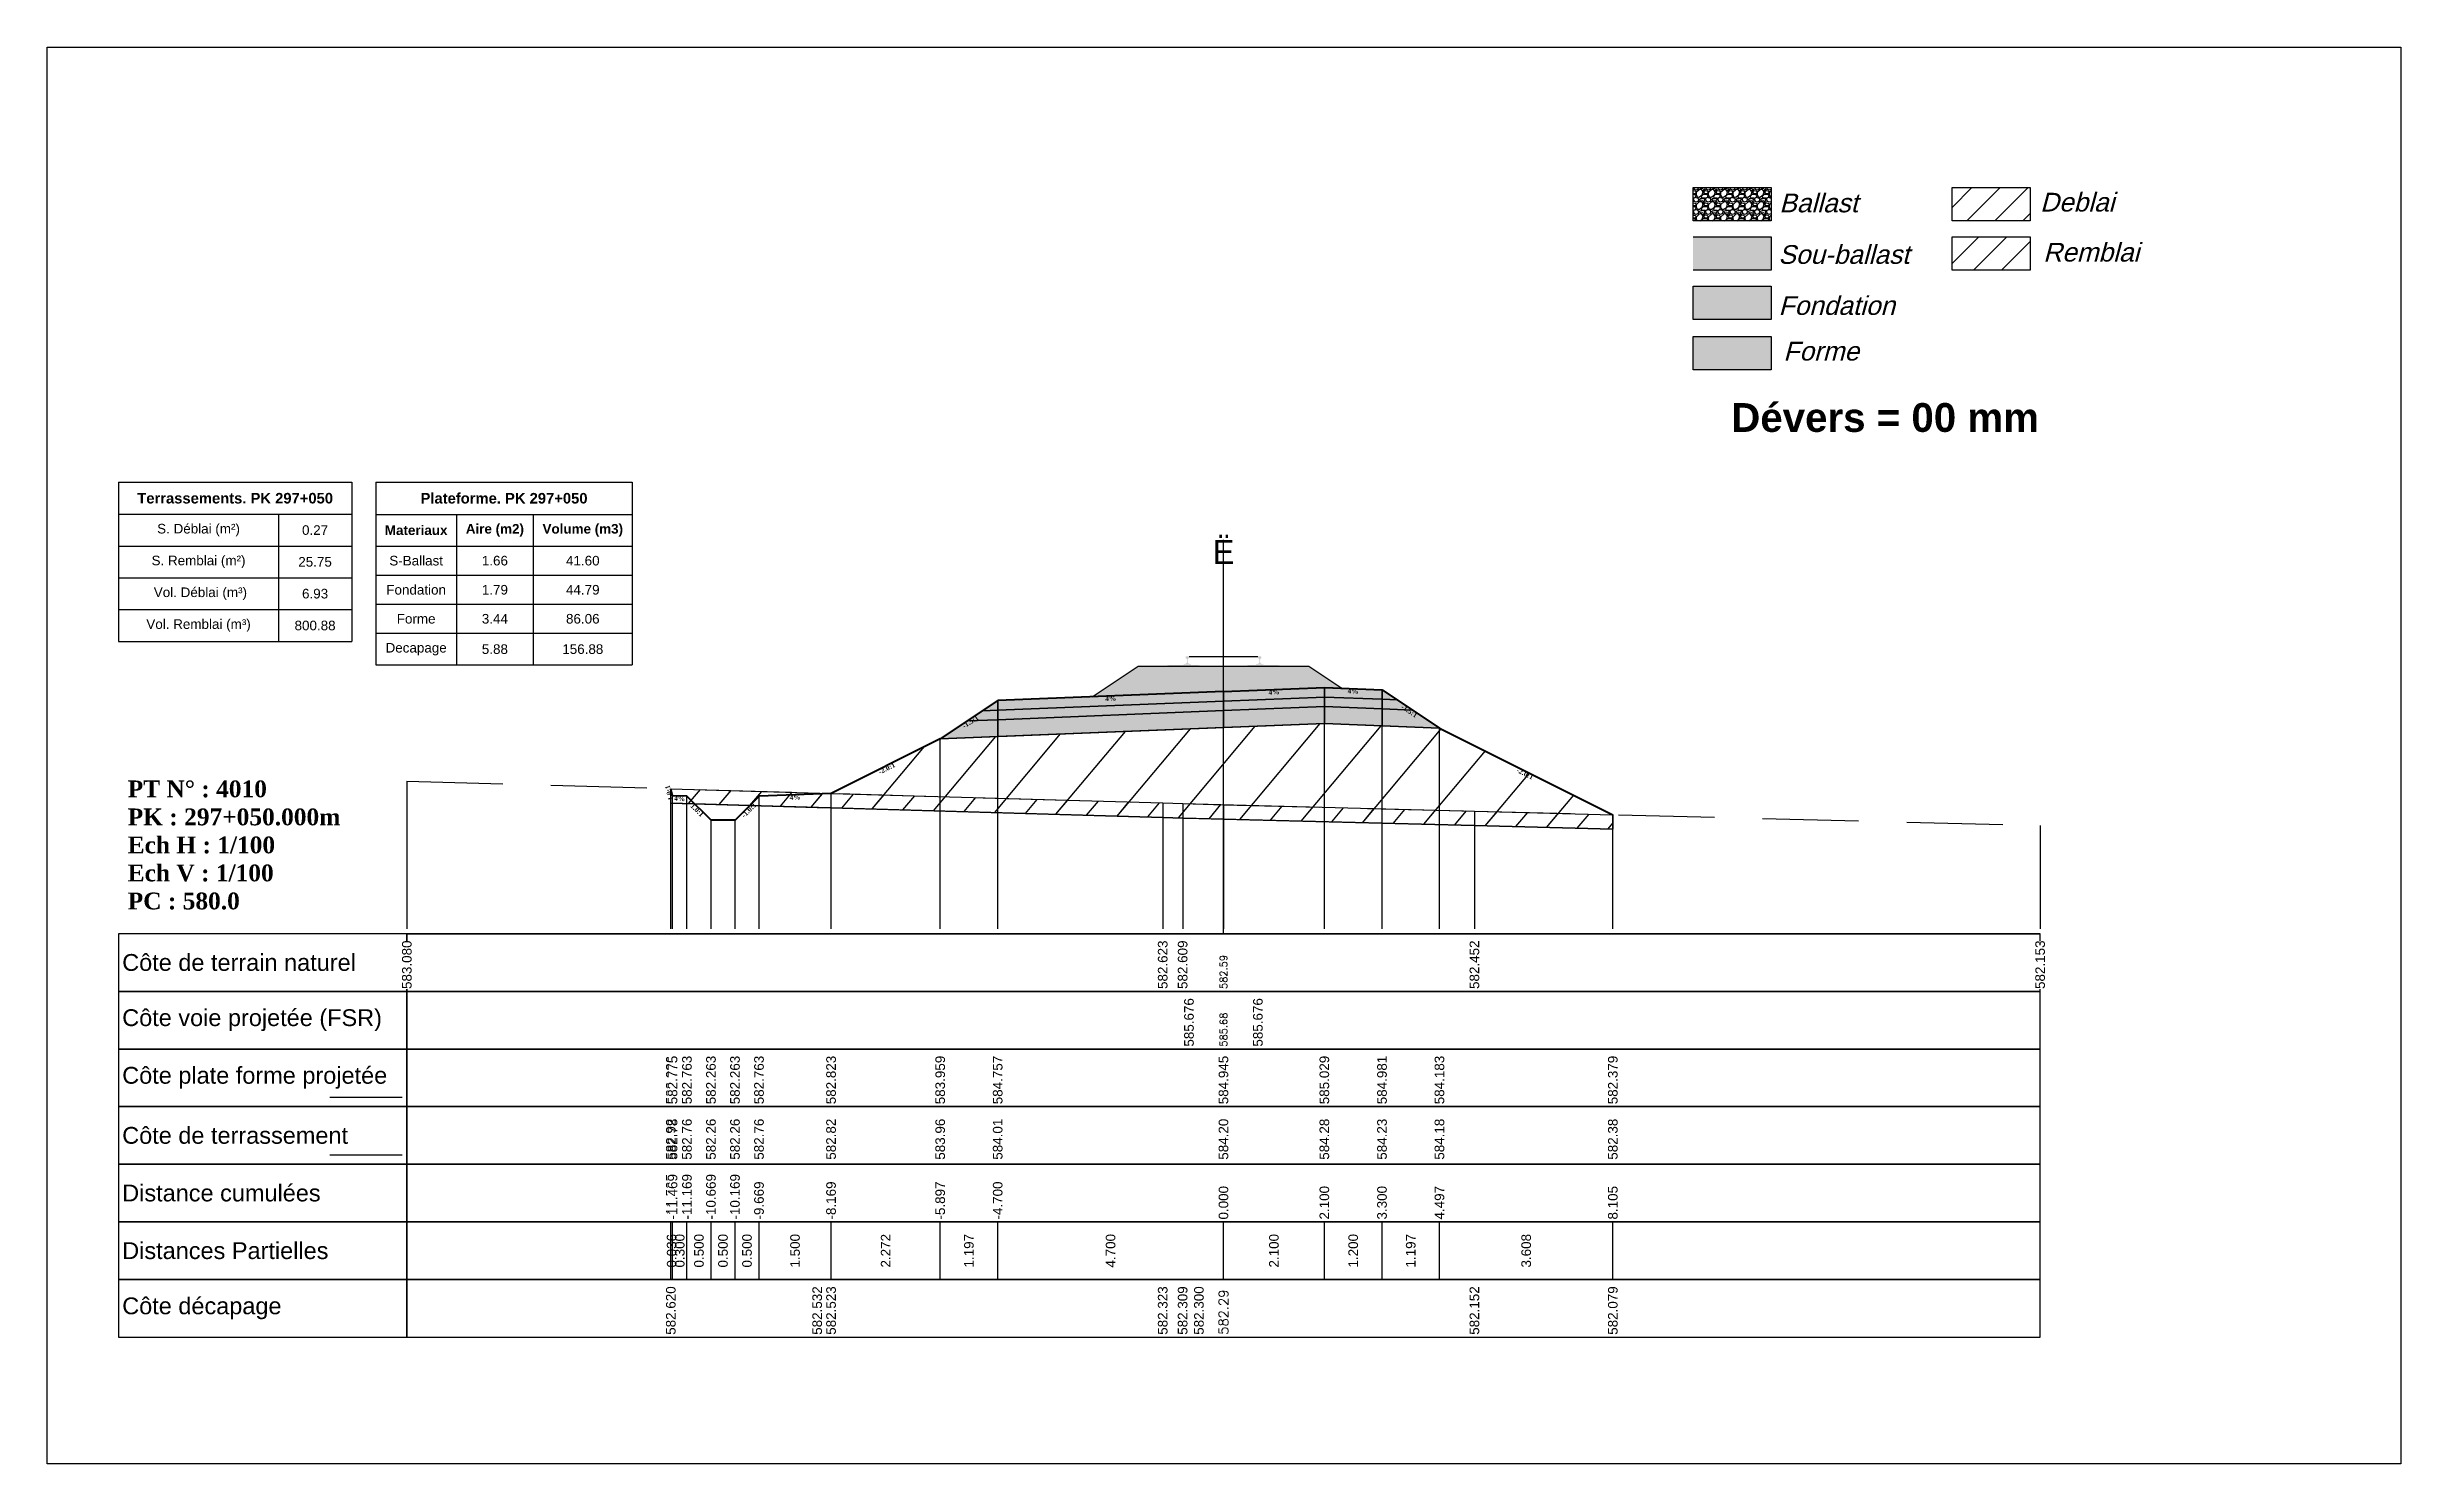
# Model space of a CAD drawing. Header units: millimetres. Extents: x 2762 to 3076, y 916 to 3305.
# Drawn here: x 3026.54 to 3075.54, y 1549.65 to 1579.15 of the extents above; entities that cross this region are included whole.
import ezdxf

# ---------------------------------------------------------------- set-up
doc = ezdxf.new("R2010")
doc.units = ezdxf.units.MM
doc.header["$LTSCALE"] = 2
doc.linetypes.add('CACHE', pattern=[9.525, 6.35, -3.175])
doc.linetypes.add('DASHED', pattern=[0.75, 0.5, -0.25])
for name, color, linetype in [('C-ANNO-TABL', 1, 'Continuous'), ('C-ANNO-TABL-TEXT', 150, 'Continuous'), ('C-ANNO-TABL-TITL', 150, 'Continuous'), ('C-ANNO-TABL-TTBL', 5, 'Continuous'), ('C-ROAD-CORR', 5, 'Continuous'), ('C-ROAD-SCTN', 7, 'Continuous')]:
    doc.layers.add(name, color=color, linetype=linetype)
doc.styles.add('ARIAL', font='arial.ttf')
doc.styles.add('C3D_Etiquette', font='romans.shx')
doc.styles.add('C3D_Profil_Travers', font='romans.shx')
doc.styles.get("Standard").update_dxf_attribs({"font": 'arial.ttf'})

msp = doc.modelspace()

# ---------------------------------------------------------------- texts
at = {"insert": (3061.599, 1571.733), "char_height": 0.6, "attachment_point": 1}
msp.add_mtext_dynamic_manual_height_columns('{\\fArial|b1|i0|c0|p34;Dévers = 00 mm}', width=8.82587, gutter_width=1.25, heights=[0], dxfattribs=at)
at = {"color": 7, "linetype": 'Continuous', "lineweight": -3}
for s, insert, char_height, attachment_point, style in [('{\\fWingdings|b0|i0|c2|p0;Ë}', (3051.03, 1568.384), 0.5, 8, 'C3D_Profil_Travers'), ('{\\fTimes New Roman|b1|i0|c0|p18;PT N° : 4010\\PPK : 297+050.000m\\PEch H : 1/100\\PEch V : 1/100\\PPC : 580.0}', (3028.218, 1561.184), 0.35, 7, 'C3D_Profil_Travers'), ('{\\fArial|b0|i0|c0|p34;Côte de terrain naturel}', (3028.104, 1560.084), 0.35, 4, 'C3D_Etiquette'), ('{\\fArial|b0|i0|c0|p34;Côte plate forme projetée}', (3028.104, 1557.684), 0.35, 4, 'C3D_Etiquette'), ('{\\fArial|b0|i0|c0|p34;Côte de terrassement}', (3028.104, 1556.484), 0.35, 4, 'C3D_Etiquette'), ('{\\fArial|b0|i0|c0|p34;Distance cumulées}', (3028.104, 1555.284), 0.35, 4, 'C3D_Etiquette'), ('{\\fArial|b0|i0|c0|p34;Distances Partielles}', (3028.104, 1554.084), 0.35, 4, 'C3D_Etiquette'), ('{\\fArial|b0|i0|c0|p34;Côte décapage}', (3028.104, 1552.884), 0.35, 4, 'C3D_Etiquette')]:
    msp.add_mtext(s, dxfattribs=dict(at, insert=insert, char_height=char_height, attachment_point=attachment_point, style=style))
at = {"color": 7, "linetype": 'Continuous', "lineweight": -3, "char_height": 0.1, "style": 'C3D_Etiquette'}
for s, insert, width, attachment_point, rotation in [('{\\fTimes New Roman|b1|i0|c0|p18;4%}', (3048.68, 1565.631), 0.42071, 2, 2.2906), ('{\\fTimes New Roman|b1|i0|c0|p18;4%}', (3052.08, 1565.767), 0.37094, 2, 2.2906), ('{\\fTimes New Roman|b1|i0|c0|p18;4%}', (3053.729, 1565.785), 0.42071, 2, 357.7094), ('{\\fTimes New Roman|b1|i0|c0|p18;-1.5:1}', (3045.733, 1565.139), 0.34598, 2, 33.6901), ('{\\fTimes New Roman|b1|i0|c0|p18;-1.5:1}', (3054.926, 1565.363), 0.34598, 2, 326.3099), ('{\\fTimes New Roman|b1|i0|c0|p18;-2.0:1}', (3043.999, 1564.172), 0.34598, 2, 26.5651), ('{\\fTimes New Roman|b1|i0|c0|p18;-2.0:1}', (3057.329, 1564.062), 0.34598, 2, 333.4349), ('{\\fTimes New Roman|b1|i0|c0|p18;1.0:1}', (3039.539, 1563.631), 0.29446, 8, 104.0362), ('{\\fTimes New Roman|b1|i0|c0|p18;4%}', (3039.711, 1563.549), 0.37094, 2, 357.7094), ('{\\fTimes New Roman|b1|i0|c0|p18;1.0:1}', (3040.108, 1563.294), 0.29001, 2, 315), ('{\\fTimes New Roman|b1|i0|c0|p18;-1.0:1}', (3041.114, 1563.294), 0.34598, 2, 45), ('{\\fTimes New Roman|b1|i0|c0|p18;4%}', (3042.111, 1563.573), 0.42071, 2, 2.2906)]:
    msp.add_mtext(s, dxfattribs=dict(at, insert=insert, width=width, attachment_point=attachment_point, rotation=rotation))
at = {"color": 7, "linetype": 'Continuous', "lineweight": -3, "rotation": 90, "style": 'C3D_Profil_Travers'}
for s, insert, char_height, attachment_point in [('582.59', (3051.03, 1559.534), 0.15, 4), ('585.68', (3051.03, 1558.334), 0.15, 4), ('{\\fArial|b0|i0|c0|p34;582.92}', (3039.525, 1555.979), 0.2, 4), ('{\\fArial|b0|i0|c0|p34;582.78}', (3039.561, 1555.979), 0.2, 4), ('{\\fArial|b0|i0|c0|p34;582.76}', (3039.861, 1555.979), 0.2, 4), ('{\\fArial|b0|i0|c0|p34;582.26}', (3040.361, 1555.979), 0.2, 4), ('{\\fArial|b0|i0|c0|p34;582.26}', (3040.861, 1555.979), 0.2, 4), ('{\\fArial|b0|i0|c0|p34;582.76}', (3041.361, 1555.979), 0.2, 4), ('{\\fArial|b0|i0|c0|p34;582.82}', (3042.861, 1555.979), 0.2, 4), ('{\\fArial|b0|i0|c0|p34;583.96}', (3045.133, 1555.979), 0.2, 4), ('{\\fArial|b0|i0|c0|p34;584.01}', (3046.33, 1555.979), 0.2, 4), ('{\\fArial|b0|i0|c0|p34;584.20}', (3051.03, 1555.979), 0.2, 4), ('{\\fArial|b0|i0|c0|p34;584.28}', (3053.13, 1555.979), 0.2, 4), ('{\\fArial|b0|i0|c0|p34;584.23}', (3054.33, 1555.979), 0.2, 4), ('{\\fArial|b0|i0|c0|p34;584.18}', (3055.526, 1555.979), 0.2, 4), ('{\\fArial|b0|i0|c0|p34;582.38}', (3059.135, 1555.979), 0.2, 4), ('{\\fArial|b0|i0|c0|p34;0.036}', (3039.543, 1554.084), 0.2, 5), ('{\\fArial|b0|i0|c0|p34;0.300}', (3039.711, 1554.084), 0.2, 5), ('{\\fArial|b0|i0|c0|p34;0.500}', (3040.111, 1554.084), 0.2, 5), ('{\\fArial|b0|i0|c0|p34;0.500}', (3040.611, 1554.084), 0.2, 5), ('{\\fArial|b0|i0|c0|p34;0.500}', (3041.111, 1554.084), 0.2, 5), ('{\\fArial|b0|i0|c0|p34;1.500}', (3042.111, 1554.084), 0.2, 5), ('{\\fArial|b0|i0|c0|p34;2.272}', (3043.997, 1554.084), 0.2, 5), ('{\\fArial|b0|i0|c0|p34;1.197}', (3045.731, 1554.084), 0.2, 5), ('{\\fArial|b0|i0|c0|p34;4.700}', (3048.68, 1554.084), 0.2, 5), ('{\\fArial|b0|i0|c0|p34;2.100}', (3052.08, 1554.084), 0.2, 5), ('{\\fArial|b0|i0|c0|p34;1.200}', (3053.73, 1554.084), 0.2, 5), ('{\\fArial|b0|i0|c0|p34;1.197}', (3054.928, 1554.084), 0.2, 5), ('{\\fArial|b0|i0|c0|p34;3.608}', (3057.331, 1554.084), 0.2, 5), ('582.29', (3051.03, 1552.334), 0.2, 4)]:
    msp.add_mtext(s, dxfattribs=dict(at, insert=insert, char_height=char_height, attachment_point=attachment_point))
at = {"color": 7, "linetype": 'Continuous', "lineweight": -3, "insert": (3028.104, 1558.884), "char_height": 0.35, "attachment_point": 4}
msp.add_mtext('{\\fArial|b0|i0|c0|p34;Côte voie projetée (FSR)}', dxfattribs=at)
at = {"layer": 'C-ANNO-TABL-TEXT', "color": 7, "style": 'ARIAL', "oblique": 15}
for s, p in [('Ballast', (3062.599, 1575.705)), ('Deblai', (3068.029, 1575.721)), ('Sou-ballast', (3062.579, 1574.632)), ('Remblai', (3068.093, 1574.679)), ('Fondation', (3062.584, 1573.569)), ('Forme', (3062.684, 1572.619))]:
    msp.add_text(s, height=0.39, dxfattribs=at).set_placement(p)
at = {"layer": 'C-ANNO-TABL-TEXT', "color": 7, "linetype": 'Continuous', "lineweight": -3, "char_height": 0.2, "attachment_point": 5, "style": 'ARIAL'}
for s, insert in [('{\\fArial|b0|i0|c0|p34;\\C7;0.27}', (3032.119, 1569.088)), ('{\\fArial|b0|i0|c0|p34;\\C7;25.75}', (3032.119, 1568.426)), ('{\\fArial|b0|i0|c0|p34;\\C7;S-Ballast}', (3034.223, 1568.451)), ('{\\fArial|b0|i0|c0|p34;\\C7;1.66}', (3035.862, 1568.451)), ('{\\C18;\\c0;41.60}', (3037.692, 1568.451)), ('{\\fArial|b0|i0|c0|p34;\\C7;6.93}', (3032.119, 1567.764)), ('{\\fArial|b0|i0|c0|p34;\\C7;Fondation}', (3034.223, 1567.845)), ('{\\fArial|b0|i0|c0|p34;\\C7;1.79}', (3035.862, 1567.845)), ('{\\C18;\\c0;44.79}', (3037.692, 1567.845)), ('{\\fArial|b0|i0|c0|p34;\\C7;800.88}', (3032.119, 1567.101)), ('{\\fArial|b0|i0|c0|p34;\\C7;Forme}', (3034.223, 1567.241)), ('{\\fArial|b0|i0|c0|p34;\\C7;3.44}', (3035.862, 1567.241)), ('{\\C18;\\c0;86.06}', (3037.692, 1567.241)), ('{\\fArial|b0|i0|c0|p34;\\C7;Decapage}', (3034.223, 1566.609)), ('{\\fArial|b0|i0|c0|p34;\\C7;5.88}', (3035.862, 1566.609)), ('{\\C18;\\c0;156.88}', (3037.692, 1566.609))]:
    msp.add_mtext(s, dxfattribs=dict(at, insert=insert))
at = {"layer": 'C-ANNO-TABL-TITL', "color": 7, "linetype": 'Continuous', "lineweight": -3, "attachment_point": 5, "style": 'ARIAL'}
for s, insert, char_height in [('{\\fArial|b1|i0|c0|p34;\\C7;Terrassements. PK 297+050}', (3030.455, 1569.751), 0.22), ('{\\fArial|b1|i0|c0|p34;\\C18;\\c0;Plateforme. PK 297+050}', (3036.052, 1569.75), 0.22), ('{\\fArial|b0|i0|c0|p34;\\C7;S. Déblai (m²) }', (3029.693, 1569.088), 0.2), ('{\\fArial|b1|i0|c0|p34;\\C7;Materiaux   }', (3034.223, 1569.085), 0.2), ('{\\fArial|b1|i0|c0|p34;\\C7;Aire (m2)}', (3035.862, 1569.085), 0.2), ('{\\fArial|b1|i0|c0|p34;\\C7;Volume (m3)}', (3037.692, 1569.085), 0.2), ('{\\fArial|b0|i0|c0|p34;\\C7;S. Remblai (m²) }', (3029.693, 1568.426), 0.2), ('{\\fArial|b0|i0|c0|p34;\\C7; Vol. Déblai (m³) }', (3029.693, 1567.764), 0.2), ('{\\fArial|b0|i0|c0|p34;\\C7;Vol. Remblai (m³)}', (3029.693, 1567.101), 0.2)]:
    msp.add_mtext(s, dxfattribs=dict(at, insert=insert, char_height=char_height))

# ---------------------------------------------------------------- hatches: boundary and pattern name
h = msp.add_hatch(color=11)
h.dxf.hatch_style = 1
h.paths.add_polyline_path([(3062.431, 1575.191), (3060.805, 1575.191), (3060.805, 1574.499), (3062.431, 1574.499)])
h = msp.add_hatch(color=30)
h.dxf.hatch_style = 1
h.paths.add_polyline_path([(3062.431, 1574.164), (3060.805, 1574.164), (3060.805, 1573.472), (3062.431, 1573.472)])
h = msp.add_hatch(color=83)
h.dxf.hatch_style = 1
h.paths.add_polyline_path([(3062.431, 1573.118), (3060.805, 1573.118), (3060.805, 1572.426), (3062.431, 1572.426)])
at = {"linetype": 'Continuous', "lineweight": -3}
h = msp.add_hatch(dxfattribs=at)
h.set_pattern_fill('GRAVEL', color=252, scale=0.009, style=0)
h.set_pattern_definition([(228.0128, (3048.461781, 1565.848361), (-1.8288, -2.0574), [0.030755, -3.0447435]), (184.96974, (3048.441207, 1565.825501), (2.743199999, 0.228600013), [0.0527764, -5.2248644]), (132.51045, (3048.388629, 1565.820929), (2.286, -2.5146), [0.0372133, -3.684125]), (267.2737, (3048.299475, 1565.763779), (0.2286, 4.572), [0.0480604, -4.7579794]), (292.83365, (3048.297189, 1565.715773), (-1.143, 2.7432), [0.047127, -4.6655827]), (357.2737, (3048.315477, 1565.672339), (-4.572, 0.2286), [0.0480604, -4.7579794]), (37.69424, (3048.363483, 1565.670053), (-2.9718, -2.286), [0.0635574, -6.2921804]), (72.25533, (3048.413775, 1565.708915), (1.6002, 5.0292), [0.0600048, -5.940473]), (121.42957, (3048.432063, 1565.766065), (-1.8288, 2.9718), [0.048223, -4.774099]), (175.23636, (3048.406917, 1565.807213), (2.5146, -0.2286), [0.055054, -2.697654]), (222.39744, (3048.352053, 1565.811785), (-2.7432, -2.5146), [0.071197, -7.0485095]), (138.81407, (3048.52579, 1565.761493), (-1.6002, 1.3716), [0.0243004, -2.405751]), (171.46923, (3048.507501, 1565.777495), (2.9718, -0.4572), [0.0462314, -4.5769175]), (225, (3048.46178, 1565.78435), (-3e-17, -0.2286), [0.032329, -0.29096]), (203.1986, (3048.44578, 1565.811785), (1.143, 0.4572), [0.01741, -1.723556]), (291.8014, (3048.429777, 1565.804927), (-0.2286, 0.6858), [0.024621, -1.206428]), (30.9638, (3048.43892, 1565.782067), (0.6858, 0.4572), [0.039989, -1.292967]), (161.565, (3048.47321, 1565.80264), (0.4572, -0.2286), [0.028916, -0.693981]), (16.38954, (3048.297189, 1565.804927), (2.286, 0.6858), [0.040508, -4.0102944]), (70.34618, (3048.336051, 1565.816357), (-0.9144, -2.5146), [0.033984, -3.3643994]), (293.1986, (3048.47321, 1565.84836), (-0.4572, 1.143), [0.034819, -1.7061465]), (343.61046, (3048.486927, 1565.816357), (-2.286, 0.6858), [0.040508, -4.0102944]), (339.44395, (3048.29719, 1565.663195), (-1.143, 0.4572), [0.039063, -1.914096]), (294.77514, (3048.333765, 1565.649479), (-1.143, 2.5146), [0.0327305, -3.2403234]), (66.8014, (3048.475497, 1565.61976), (0.4572, 1.143), [0.034819, -1.7061465]), (17.35402, (3048.489213, 1565.651765), (-2.9718, -0.9144), [0.0383204, -3.793714]), (69.44395, (3048.363483, 1565.61976), (-0.4572, -1.143), [0.0195316, -1.933628]), (101.3099, (3048.46178, 1565.61976), (-0.2286, 0.9144), [0.011656, -1.1539795]), (165.9638, (3048.459495, 1565.63119), (0.6858, -0.2286), [0.047127, -0.895415]), (186.009, (3048.413775, 1565.642621), (2.286, 0.2286), [0.043674, -4.323723]), (303.69, (3048.43892, 1565.76149), (-0.2286, 0.4572), [0.032969, -0.79126]), (353.15723, (3048.457209, 1565.734061), (3.8862, -0.4572), [0.05756, -5.698441]), (60.9454, (3048.51436, 1565.727203), (-0.9144, -1.6002), [0.023536, -2.330045]), (90, (3048.5258, 1565.74778), (-0.2286, 0.2286), [0.013716, -0.214884]), (120.25644, (3048.409203, 1565.649479), (0.9144, -1.6002), [0.031758, -3.1440547]), (48.0128, (3048.393201, 1565.676911), (1.8288, 2.0574), [0.06151, -3.0139886]), (0, (3048.43435, 1565.72263), (0.2286, 0.2286), [0.059436, -0.169164]), (325.30485, (3048.493785, 1565.722631), (2.286, -1.6002), [0.036145, -3.5783385]), (254.0546, (3048.523503, 1565.702057), (-0.2286, -0.9144), [0.033285, -1.6309485]), (207.64598, (3048.514359, 1565.670053), (-4.3434, -2.286), [0.054193, -5.365122]), (175.42608, (3048.466353, 1565.644907), (-2.9718, 0.2286), [0.0573327, -5.675926])])
h.paths.add_polyline_path([(3048.297, 1565.62), (3049.255, 1566.258), (3052.805, 1566.258), (3053.494, 1565.798), (3053.13, 1565.813)])
msp.add_hatch(color=254, dxfattribs=at).paths.add_polyline_path([(3049.812, 1566.077), (3049.812, 1566.262), (3049.927, 1566.283), (3050.275, 1566.283), (3050.275, 1566.288), (3050.201, 1566.288), (3050.201, 1566.298), (3050.202, 1566.299), (3050.204, 1566.3), (3050.205, 1566.3), (3050.225, 1566.302), (3050.228, 1566.302), (3050.231, 1566.303), (3050.259, 1566.314), (3050.262, 1566.315), (3050.263, 1566.316), (3050.264, 1566.318), (3050.265, 1566.322), (3050.266, 1566.329), (3050.267, 1566.338), (3050.268, 1566.348), (3050.268, 1566.372), (3050.267, 1566.388), (3050.267, 1566.394), (3050.266, 1566.401), (3050.265, 1566.405), (3050.265, 1566.407), (3050.264, 1566.41), (3050.263, 1566.412), (3050.262, 1566.413), (3050.261, 1566.415), (3050.26, 1566.415), (3050.244, 1566.421), (3050.242, 1566.423), (3050.241, 1566.424), (3050.24, 1566.425), (3050.24, 1566.428), (3050.24, 1566.446), (3050.241, 1566.45), (3050.242, 1566.452), (3050.244, 1566.455), (3050.246, 1566.456), (3050.249, 1566.458), (3050.25, 1566.458), (3050.254, 1566.459), (3050.258, 1566.459), (3050.261, 1566.46), (3050.265, 1566.46), (3050.27, 1566.46), (3050.273, 1566.46), (3050.276, 1566.46), (3050.28, 1566.46), (3050.283, 1566.46), (3050.287, 1566.46), (3050.292, 1566.46), (3050.295, 1566.459), (3050.299, 1566.459), (3050.303, 1566.458), (3050.304, 1566.458), (3050.306, 1566.456), (3050.309, 1566.455), (3050.311, 1566.452), (3050.312, 1566.45), (3050.312, 1566.446), (3050.312, 1566.428), (3050.312, 1566.425), (3050.312, 1566.424), (3050.311, 1566.423), (3050.309, 1566.421), (3050.293, 1566.415), (3050.292, 1566.415), (3050.29, 1566.413), (3050.289, 1566.412), (3050.289, 1566.41), (3050.288, 1566.407), (3050.287, 1566.405), (3050.287, 1566.401), (3050.286, 1566.394), (3050.285, 1566.388), (3050.285, 1566.372), (3050.285, 1566.348), (3050.286, 1566.338), (3050.287, 1566.329), (3050.288, 1566.322), (3050.289, 1566.318), (3050.29, 1566.316), (3050.291, 1566.315), (3050.293, 1566.314), (3050.322, 1566.303), (3050.325, 1566.302), (3050.328, 1566.302), (3050.348, 1566.3), (3050.349, 1566.3), (3050.35, 1566.299), (3050.351, 1566.298), (3050.351, 1566.288), (3050.277, 1566.288), (3050.277, 1566.283), (3050.481, 1566.283), (3050.613, 1566.252), (3051.447, 1566.252), (3051.578, 1566.283), (3051.782, 1566.283), (3051.782, 1566.288), (3051.708, 1566.288), (3051.708, 1566.298), (3051.709, 1566.299), (3051.711, 1566.3), (3051.712, 1566.3), (3051.732, 1566.302), (3051.735, 1566.302), (3051.738, 1566.303), (3051.766, 1566.314), (3051.769, 1566.315), (3051.77, 1566.316), (3051.771, 1566.318), (3051.772, 1566.322), (3051.773, 1566.329), (3051.774, 1566.338), (3051.775, 1566.348), (3051.775, 1566.372), (3051.774, 1566.388), (3051.774, 1566.394), (3051.773, 1566.401), (3051.772, 1566.405), (3051.772, 1566.407), (3051.771, 1566.41), (3051.77, 1566.412), (3051.769, 1566.413), (3051.768, 1566.415), (3051.767, 1566.415), (3051.751, 1566.421), (3051.749, 1566.423), (3051.748, 1566.424), (3051.747, 1566.425), (3051.747, 1566.428), (3051.747, 1566.446), (3051.748, 1566.45), (3051.749, 1566.452), (3051.751, 1566.455), (3051.753, 1566.456), (3051.756, 1566.458), (3051.757, 1566.458), (3051.761, 1566.459), (3051.765, 1566.459), (3051.768, 1566.46), (3051.772, 1566.46), (3051.777, 1566.46), (3051.78, 1566.46), (3051.783, 1566.46), (3051.787, 1566.46), (3051.79, 1566.46), (3051.794, 1566.46), (3051.799, 1566.46), (3051.802, 1566.459), (3051.806, 1566.459), (3051.81, 1566.458), (3051.811, 1566.458), (3051.813, 1566.456), (3051.816, 1566.455), (3051.818, 1566.452), (3051.819, 1566.45), (3051.819, 1566.446), (3051.819, 1566.428), (3051.819, 1566.425), (3051.819, 1566.424), (3051.818, 1566.423), (3051.816, 1566.421), (3051.8, 1566.415), (3051.799, 1566.415), (3051.797, 1566.413), (3051.796, 1566.412), (3051.796, 1566.41), (3051.795, 1566.407), (3051.794, 1566.405), (3051.794, 1566.401), (3051.793, 1566.394), (3051.792, 1566.388), (3051.792, 1566.372), (3051.792, 1566.348), (3051.793, 1566.338), (3051.794, 1566.329), (3051.795, 1566.322), (3051.796, 1566.318), (3051.797, 1566.316), (3051.798, 1566.315), (3051.8, 1566.314), (3051.829, 1566.303), (3051.832, 1566.302), (3051.835, 1566.302), (3051.855, 1566.3), (3051.856, 1566.3), (3051.857, 1566.299), (3051.858, 1566.298), (3051.858, 1566.288), (3051.784, 1566.288), (3051.784, 1566.283), (3052.132, 1566.283), (3052.247, 1566.262), (3052.247, 1566.077)])
h = msp.add_hatch(color=30, dxfattribs=at)
h.paths.add_polyline_path([(3054.33, 1565.365), (3054.33, 1565.565), (3054.649, 1565.552), (3054.968, 1565.34)])
h.paths.add_polyline_path([(3053.13, 1565.413), (3053.13, 1565.613), (3054.33, 1565.565), (3054.33, 1565.365)])
h.paths.add_polyline_path([(3051.03, 1565.329), (3051.03, 1565.529), (3053.13, 1565.613), (3053.13, 1565.413)])
h.paths.add_polyline_path([(3046.33, 1565.141), (3046.33, 1565.341), (3051.03, 1565.529), (3051.03, 1565.329)])
h.paths.add_polyline_path([(3045.691, 1565.116), (3046.01, 1565.328), (3046.33, 1565.341), (3046.33, 1565.141)])
h = msp.add_hatch(color=11, dxfattribs=at)
h.paths.add_polyline_path([(3054.33, 1565.565), (3054.33, 1565.765), (3054.649, 1565.552)])
h.paths.add_polyline_path([(3053.13, 1565.613), (3053.13, 1565.813), (3054.33, 1565.765), (3054.33, 1565.565)])
h.paths.add_polyline_path([(3051.03, 1565.529), (3051.03, 1565.729), (3053.13, 1565.813), (3053.13, 1565.613)])
h.paths.add_polyline_path([(3046.33, 1565.341), (3046.33, 1565.541), (3051.03, 1565.729), (3051.03, 1565.529)])
h.paths.add_polyline_path([(3046.01, 1565.328), (3046.33, 1565.541), (3046.33, 1565.341)])
h = msp.add_hatch(dxfattribs=at)
h.set_pattern_fill('_U', color=3, angle=50, style=0, pattern_type=0)
h.set_pattern_definition([(50, (3041.1701, 1563.3564), (-0.766044, 0.64279), [])])
h.paths.add_polyline_path([(3041.17, 1563.356), (3041.361, 1563.547), (3042.861, 1563.607), (3045.133, 1564.743), (3053.13, 1565.063), (3055.526, 1564.967), (3059.135, 1563.163), (3059.135, 1562.863), (3056.254, 1562.936), (3050.18, 1563.093), (3049.765, 1563.107)])
h.paths.add_polyline_path([(3039.525, 1563.404), (3039.525, 1563.704), (3039.561, 1563.559), (3039.861, 1563.547), (3040.018, 1563.39)])
h = msp.add_hatch(color=83, dxfattribs=at)
h.paths.add_polyline_path([(3054.33, 1565.015), (3054.33, 1565.365), (3054.968, 1565.34), (3055.526, 1564.967)])
h.paths.add_polyline_path([(3053.13, 1565.063), (3053.13, 1565.413), (3054.33, 1565.365), (3054.33, 1565.015)])
h.paths.add_polyline_path([(3051.03, 1564.979), (3051.03, 1565.329), (3053.13, 1565.413), (3053.13, 1565.063)])
h.paths.add_polyline_path([(3046.33, 1564.791), (3046.33, 1565.141), (3051.03, 1565.329), (3051.03, 1564.979)])
h.paths.add_polyline_path([(3045.133, 1564.743), (3045.691, 1565.116), (3046.33, 1565.141), (3046.33, 1564.791)])
h = msp.add_hatch(dxfattribs=at)
h.set_pattern_fill('_U', color=150, scale=0.5, angle=50, style=0, pattern_type=0)
h.set_pattern_definition([(50, (3041.1701, 1563.3564), (-0.383022, 0.321394), [])])
h.paths.add_polyline_path([(3041.17, 1563.356), (3041.361, 1563.547), (3042.861, 1563.607), (3049.765, 1563.407), (3050.18, 1563.393), (3056.254, 1563.236), (3059.135, 1563.163), (3059.135, 1562.863), (3056.254, 1562.936), (3050.18, 1563.093), (3049.765, 1563.107)])
h.paths.add_polyline_path([(3039.525, 1563.704), (3042.861, 1563.607), (3041.361, 1563.547), (3041.17, 1563.356), (3040.018, 1563.39), (3039.861, 1563.547), (3039.561, 1563.559)])
h.paths.add_polyline_path([(3039.525, 1563.404), (3039.525, 1563.704), (3039.561, 1563.559), (3039.861, 1563.547), (3040.018, 1563.39)])

# ---------------------------------------------------------------- linework, layer by layer
for p, q in [((3060.805, 1576.219), (3062.431, 1576.219)), ((3060.805, 1576.219), (3062.431, 1576.219)), ((3060.805, 1575.527), (3060.805, 1576.219)), ((3062.431, 1576.219), (3062.431, 1575.527)), ((3062.431, 1576.219), (3062.431, 1575.527)), ((3066.198, 1576.219), (3067.824, 1576.219)), ((3066.198, 1575.527), (3066.198, 1576.219)), ((3067.824, 1576.219), (3067.824, 1575.527)), ((3062.431, 1575.527), (3060.805, 1575.527)), ((3062.431, 1575.527), (3060.805, 1575.527)), ((3067.824, 1575.527), (3066.198, 1575.527)), ((3060.805, 1575.191), (3062.431, 1575.191)), ((3062.431, 1575.191), (3062.431, 1574.499)), ((3066.198, 1575.191), (3067.824, 1575.191)), ((3066.198, 1574.499), (3066.198, 1575.191)), ((3067.824, 1575.191), (3067.824, 1574.499)), ((3062.431, 1574.499), (3060.805, 1574.499)), ((3067.824, 1574.499), (3066.198, 1574.499)), ((3060.805, 1574.164), (3062.431, 1574.164)), ((3060.805, 1573.472), (3060.805, 1574.164)), ((3062.431, 1574.164), (3062.431, 1573.472)), ((3062.431, 1573.472), (3060.805, 1573.472)), ((3060.805, 1573.118), (3062.431, 1573.118)), ((3060.805, 1572.426), (3060.805, 1573.118)), ((3062.431, 1573.118), (3062.431, 1572.426)), ((3062.431, 1572.426), (3060.805, 1572.426))]:
    msp.add_line(p, q)
at = {"linetype": 'Continuous'}
for p, q in [((3060.808, 1576.172), (3060.805, 1576.173)), ((3060.805, 1576.17), (3060.808, 1576.172)), ((3060.845, 1576.144), (3060.805, 1576.15)), ((3060.805, 1576.104), (3060.855, 1576.098)), ((3060.805, 1576.083), (3060.831, 1576.083)), ((3060.857, 1576.019), (3060.805, 1575.992)), ((3060.808, 1575.918), (3060.805, 1575.919)), ((3060.805, 1575.916), (3060.808, 1575.918)), ((3060.845, 1575.89), (3060.805, 1575.896)), ((3060.805, 1575.85), (3060.855, 1575.844)), ((3060.809, 1575.969), (3060.824, 1575.934)), ((3060.81, 1575.969), (3060.826, 1576.005)), ((3060.811, 1576.219), (3060.824, 1576.188)), ((3060.823, 1576.188), (3060.866, 1576.175)), ((3060.823, 1575.934), (3060.866, 1575.921)), ((3060.826, 1576.005), (3060.867, 1576.018)), ((3060.83, 1576.086), (3060.864, 1576.063)), ((3060.868, 1576.128), (3060.847, 1576.145)), ((3060.868, 1575.874), (3060.847, 1575.891)), ((3060.854, 1576.088), (3060.867, 1576.111)), ((3060.864, 1576.061), (3060.854, 1576.025)), ((3060.854, 1575.834), (3060.867, 1575.857)), ((3060.866, 1576.175), (3060.91, 1576.188)), ((3060.866, 1576.016), (3060.907, 1576.001)), ((3060.866, 1575.921), (3060.91, 1575.934)), ((3060.869, 1576.129), (3060.867, 1576.076)), ((3060.867, 1576.111), (3060.867, 1576.127)), ((3060.867, 1576.076), (3060.887, 1576.028)), ((3060.869, 1575.875), (3060.867, 1575.822)), ((3060.867, 1575.857), (3060.867, 1575.873)), ((3060.934, 1576.175), (3060.875, 1576.122)), ((3060.934, 1575.921), (3060.875, 1575.868)), ((3060.887, 1576.025), (3060.94, 1576.022)), ((3060.906, 1576.003), (3060.921, 1575.97)), ((3060.91, 1576.187), (3060.921, 1576.219)), ((3060.91, 1575.933), (3060.923, 1575.969)), ((3060.987, 1576.175), (3060.926, 1576.18)), ((3060.987, 1575.921), (3060.926, 1575.926)), ((3060.967, 1575.939), (3060.939, 1575.969)), ((3060.94, 1576.025), (3060.996, 1576.068)), ((3060.94, 1575.969), (3060.948, 1575.989)), ((3060.967, 1576.193), (3060.943, 1576.219)), ((3060.996, 1575.989), (3060.948, 1575.984)), ((3061.01, 1576.199), (3060.952, 1576.194)), ((3061.01, 1575.945), (3060.952, 1575.94)), ((3060.974, 1576.033), (3061.019, 1576.083)), ((3060.993, 1576.003), (3060.975, 1576.034)), ((3061.014, 1576.131), (3060.986, 1576.176)), ((3061.014, 1575.877), (3060.986, 1575.922)), ((3061.055, 1575.999), (3060.991, 1576.004)), ((3060.996, 1576.068), (3061.016, 1576.132)), ((3061.047, 1575.982), (3060.996, 1575.994)), ((3060.996, 1575.814), (3061.016, 1575.878)), ((3061.013, 1576.175), (3061.023, 1576.15)), ((3061.013, 1575.921), (3061.023, 1575.896)), ((3061.032, 1576.183), (3061.014, 1576.176)), ((3061.032, 1575.929), (3061.014, 1575.922)), ((3061.019, 1576.083), (3061.085, 1576.083)), ((3061.024, 1576.149), (3061.062, 1576.172)), ((3061.049, 1576.152), (3061.024, 1576.127)), ((3061.024, 1576.127), (3061.044, 1576.096)), ((3061.024, 1575.895), (3061.062, 1575.918)), ((3061.049, 1575.898), (3061.024, 1575.873)), ((3061.024, 1575.873), (3061.044, 1575.842)), ((3061.044, 1576.219), (3061.026, 1576.198)), ((3061.044, 1576.219), (3061.026, 1576.198)), ((3061.049, 1575.97), (3061.026, 1575.944)), ((3061.062, 1576.172), (3061.031, 1576.182)), ((3061.062, 1575.918), (3061.031, 1575.928)), ((3061.045, 1576.106), (3061.109, 1576.098)), ((3061.045, 1575.852), (3061.109, 1575.844)), ((3061.049, 1575.969), (3061.047, 1575.982)), ((3061.099, 1576.144), (3061.049, 1576.151)), ((3061.099, 1576.144), (3061.049, 1576.151)), ((3061.099, 1575.89), (3061.049, 1575.897)), ((3061.111, 1576.019), (3061.058, 1575.991)), ((3061.063, 1575.969), (3061.078, 1575.934)), ((3061.064, 1575.969), (3061.08, 1576.005)), ((3061.065, 1576.219), (3061.078, 1576.188)), ((3061.065, 1576.219), (3061.078, 1576.188)), ((3061.077, 1576.188), (3061.12, 1576.175)), ((3061.077, 1576.188), (3061.12, 1576.175)), ((3061.077, 1575.934), (3061.12, 1575.921)), ((3061.08, 1576.005), (3061.121, 1576.018)), ((3061.084, 1576.086), (3061.118, 1576.063)), ((3061.122, 1576.128), (3061.101, 1576.145)), ((3061.122, 1576.128), (3061.101, 1576.145)), ((3061.122, 1575.874), (3061.101, 1575.891)), ((3061.108, 1576.088), (3061.121, 1576.111)), ((3061.118, 1576.061), (3061.108, 1576.025)), ((3061.108, 1575.834), (3061.121, 1575.857)), ((3061.12, 1576.175), (3061.164, 1576.188)), ((3061.12, 1576.175), (3061.164, 1576.188)), ((3061.12, 1576.016), (3061.161, 1576.001)), ((3061.12, 1575.921), (3061.164, 1575.934)), ((3061.123, 1576.129), (3061.121, 1576.076)), ((3061.123, 1576.129), (3061.121, 1576.076)), ((3061.121, 1576.111), (3061.121, 1576.127)), ((3061.121, 1576.111), (3061.121, 1576.127)), ((3061.121, 1576.076), (3061.141, 1576.028)), ((3061.123, 1575.875), (3061.121, 1575.822)), ((3061.121, 1575.857), (3061.121, 1575.873)), ((3061.188, 1576.175), (3061.129, 1576.122)), ((3061.188, 1576.175), (3061.129, 1576.122)), ((3061.188, 1575.921), (3061.129, 1575.868)), ((3061.141, 1576.025), (3061.194, 1576.022)), ((3061.16, 1576.003), (3061.175, 1575.97)), ((3061.164, 1576.187), (3061.175, 1576.219)), ((3061.164, 1576.187), (3061.175, 1576.219)), ((3061.164, 1575.933), (3061.177, 1575.969)), ((3061.241, 1576.175), (3061.18, 1576.18)), ((3061.241, 1576.175), (3061.18, 1576.18)), ((3061.241, 1575.921), (3061.18, 1575.926)), ((3061.221, 1575.939), (3061.193, 1575.969)), ((3061.194, 1576.025), (3061.25, 1576.068)), ((3061.194, 1576.025), (3061.25, 1576.068)), ((3061.194, 1575.969), (3061.202, 1575.989)), ((3061.221, 1576.193), (3061.197, 1576.219)), ((3061.221, 1576.193), (3061.197, 1576.219)), ((3061.25, 1575.989), (3061.202, 1575.984)), ((3061.264, 1576.199), (3061.206, 1576.194)), ((3061.264, 1576.199), (3061.206, 1576.194)), ((3061.264, 1575.945), (3061.206, 1575.94)), ((3061.228, 1576.033), (3061.273, 1576.083)), ((3061.228, 1576.033), (3061.273, 1576.083)), ((3061.247, 1576.003), (3061.229, 1576.034)), ((3061.247, 1576.003), (3061.229, 1576.034)), ((3061.268, 1576.131), (3061.24, 1576.176)), ((3061.268, 1576.131), (3061.24, 1576.176)), ((3061.268, 1575.877), (3061.24, 1575.922)), ((3061.309, 1575.999), (3061.245, 1576.004)), ((3061.309, 1575.999), (3061.245, 1576.004)), ((3061.25, 1576.068), (3061.27, 1576.132)), ((3061.25, 1576.068), (3061.27, 1576.132)), ((3061.301, 1575.982), (3061.25, 1575.994)), ((3061.301, 1575.982), (3061.25, 1575.994)), ((3061.25, 1575.814), (3061.27, 1575.878)), ((3061.267, 1576.175), (3061.277, 1576.15)), ((3061.267, 1576.175), (3061.277, 1576.15)), ((3061.267, 1575.921), (3061.277, 1575.896)), ((3061.286, 1576.183), (3061.268, 1576.176)), ((3061.286, 1576.183), (3061.268, 1576.176)), ((3061.286, 1575.929), (3061.268, 1575.922)), ((3061.273, 1576.083), (3061.339, 1576.083)), ((3061.273, 1576.083), (3061.339, 1576.083)), ((3061.278, 1576.149), (3061.316, 1576.172)), ((3061.278, 1576.149), (3061.316, 1576.172)), ((3061.303, 1576.152), (3061.278, 1576.127)), ((3061.303, 1576.152), (3061.278, 1576.127)), ((3061.278, 1576.127), (3061.298, 1576.096)), ((3061.278, 1576.127), (3061.298, 1576.096)), ((3061.278, 1575.895), (3061.316, 1575.918)), ((3061.303, 1575.898), (3061.278, 1575.873)), ((3061.278, 1575.873), (3061.298, 1575.842)), ((3061.298, 1576.219), (3061.28, 1576.198)), ((3061.298, 1576.219), (3061.28, 1576.198)), ((3061.303, 1575.97), (3061.28, 1575.944)), ((3061.303, 1575.97), (3061.28, 1575.944)), ((3061.316, 1576.172), (3061.285, 1576.182)), ((3061.316, 1576.172), (3061.285, 1576.182)), ((3061.316, 1575.918), (3061.285, 1575.928)), ((3061.299, 1576.106), (3061.363, 1576.098)), ((3061.299, 1576.106), (3061.363, 1576.098)), ((3061.299, 1575.852), (3061.363, 1575.844)), ((3061.303, 1575.969), (3061.301, 1575.982)), ((3061.303, 1575.969), (3061.301, 1575.982)), ((3061.353, 1576.144), (3061.303, 1576.151)), ((3061.353, 1576.144), (3061.303, 1576.151)), ((3061.353, 1575.89), (3061.303, 1575.897)), ((3061.365, 1576.019), (3061.312, 1575.991)), ((3061.365, 1576.019), (3061.312, 1575.991)), ((3061.317, 1575.969), (3061.332, 1575.934)), ((3061.317, 1575.969), (3061.332, 1575.934)), ((3061.318, 1575.969), (3061.334, 1576.005)), ((3061.318, 1575.969), (3061.334, 1576.005)), ((3061.319, 1576.219), (3061.332, 1576.188)), ((3061.319, 1576.219), (3061.332, 1576.188)), ((3061.331, 1576.188), (3061.374, 1576.175)), ((3061.331, 1576.188), (3061.374, 1576.175)), ((3061.331, 1575.934), (3061.374, 1575.921)), ((3061.331, 1575.934), (3061.374, 1575.921)), ((3061.334, 1576.005), (3061.375, 1576.018)), ((3061.334, 1576.005), (3061.375, 1576.018)), ((3061.338, 1576.086), (3061.372, 1576.063)), ((3061.338, 1576.086), (3061.372, 1576.063)), ((3061.376, 1576.128), (3061.355, 1576.145)), ((3061.376, 1576.128), (3061.355, 1576.145)), ((3061.376, 1575.874), (3061.355, 1575.891)), ((3061.362, 1576.088), (3061.375, 1576.111)), ((3061.362, 1576.088), (3061.375, 1576.111)), ((3061.372, 1576.061), (3061.362, 1576.025)), ((3061.372, 1576.061), (3061.362, 1576.025)), ((3061.362, 1575.834), (3061.375, 1575.857)), ((3061.374, 1576.175), (3061.418, 1576.188)), ((3061.374, 1576.175), (3061.418, 1576.188)), ((3061.374, 1576.016), (3061.415, 1576.001)), ((3061.374, 1576.016), (3061.415, 1576.001)), ((3061.374, 1575.921), (3061.418, 1575.934)), ((3061.374, 1575.921), (3061.418, 1575.934)), ((3061.377, 1576.129), (3061.375, 1576.076)), ((3061.377, 1576.129), (3061.375, 1576.076)), ((3061.375, 1576.111), (3061.375, 1576.127)), ((3061.375, 1576.111), (3061.375, 1576.127)), ((3061.375, 1576.076), (3061.395, 1576.028)), ((3061.375, 1576.076), (3061.395, 1576.028)), ((3061.377, 1575.875), (3061.375, 1575.822)), ((3061.375, 1575.857), (3061.375, 1575.873)), ((3061.442, 1576.175), (3061.383, 1576.122)), ((3061.442, 1576.175), (3061.383, 1576.122)), ((3061.442, 1575.921), (3061.383, 1575.868)), ((3061.442, 1575.921), (3061.383, 1575.868)), ((3061.395, 1576.025), (3061.448, 1576.022)), ((3061.395, 1576.025), (3061.448, 1576.022)), ((3061.414, 1576.003), (3061.429, 1575.97)), ((3061.414, 1576.003), (3061.429, 1575.97)), ((3061.418, 1576.187), (3061.429, 1576.219)), ((3061.418, 1576.187), (3061.429, 1576.219)), ((3061.418, 1575.933), (3061.431, 1575.969)), ((3061.418, 1575.933), (3061.431, 1575.969)), ((3061.495, 1576.175), (3061.434, 1576.18)), ((3061.495, 1576.175), (3061.434, 1576.18)), ((3061.495, 1575.921), (3061.434, 1575.926)), ((3061.495, 1575.921), (3061.434, 1575.926)), ((3061.475, 1575.939), (3061.447, 1575.969)), ((3061.475, 1575.939), (3061.447, 1575.969)), ((3061.448, 1576.025), (3061.504, 1576.068)), ((3061.448, 1576.025), (3061.504, 1576.068)), ((3061.448, 1575.969), (3061.456, 1575.989)), ((3061.448, 1575.969), (3061.456, 1575.989)), ((3061.475, 1576.193), (3061.451, 1576.219)), ((3061.475, 1576.193), (3061.451, 1576.219)), ((3061.504, 1575.989), (3061.456, 1575.984)), ((3061.504, 1575.989), (3061.456, 1575.984)), ((3061.518, 1576.199), (3061.46, 1576.194)), ((3061.518, 1576.199), (3061.46, 1576.194)), ((3061.518, 1575.945), (3061.46, 1575.94)), ((3061.518, 1575.945), (3061.46, 1575.94)), ((3061.482, 1576.033), (3061.527, 1576.083)), ((3061.482, 1576.033), (3061.527, 1576.083)), ((3061.501, 1576.003), (3061.483, 1576.034)), ((3061.501, 1576.003), (3061.483, 1576.034)), ((3061.522, 1576.131), (3061.494, 1576.176)), ((3061.522, 1576.131), (3061.494, 1576.176)), ((3061.522, 1575.877), (3061.494, 1575.922)), ((3061.522, 1575.877), (3061.494, 1575.922)), ((3061.563, 1575.999), (3061.499, 1576.004)), ((3061.563, 1575.999), (3061.499, 1576.004)), ((3061.504, 1576.068), (3061.524, 1576.132)), ((3061.504, 1576.068), (3061.524, 1576.132)), ((3061.555, 1575.982), (3061.504, 1575.994)), ((3061.555, 1575.982), (3061.504, 1575.994)), ((3061.504, 1575.814), (3061.524, 1575.878)), ((3061.504, 1575.814), (3061.524, 1575.878)), ((3061.521, 1576.175), (3061.531, 1576.15)), ((3061.521, 1576.175), (3061.531, 1576.15)), ((3061.521, 1575.921), (3061.531, 1575.896)), ((3061.521, 1575.921), (3061.531, 1575.896)), ((3061.54, 1576.183), (3061.522, 1576.176)), ((3061.54, 1576.183), (3061.522, 1576.176)), ((3061.54, 1575.929), (3061.522, 1575.922)), ((3061.54, 1575.929), (3061.522, 1575.922)), ((3061.527, 1576.083), (3061.593, 1576.083)), ((3061.527, 1576.083), (3061.593, 1576.083)), ((3061.532, 1576.149), (3061.57, 1576.172)), ((3061.532, 1576.149), (3061.57, 1576.172)), ((3061.557, 1576.152), (3061.532, 1576.127)), ((3061.557, 1576.152), (3061.532, 1576.127)), ((3061.532, 1576.127), (3061.552, 1576.096)), ((3061.532, 1576.127), (3061.552, 1576.096)), ((3061.532, 1575.895), (3061.57, 1575.918)), ((3061.532, 1575.895), (3061.57, 1575.918)), ((3061.557, 1575.898), (3061.532, 1575.873)), ((3061.557, 1575.898), (3061.532, 1575.873)), ((3061.532, 1575.873), (3061.552, 1575.842)), ((3061.532, 1575.873), (3061.552, 1575.842)), ((3061.552, 1576.219), (3061.534, 1576.198)), ((3061.552, 1576.219), (3061.534, 1576.198)), ((3061.557, 1575.97), (3061.534, 1575.944)), ((3061.557, 1575.97), (3061.534, 1575.944)), ((3061.57, 1576.172), (3061.539, 1576.182)), ((3061.57, 1576.172), (3061.539, 1576.182)), ((3061.57, 1575.918), (3061.539, 1575.928)), ((3061.57, 1575.918), (3061.539, 1575.928)), ((3061.553, 1576.106), (3061.617, 1576.098)), ((3061.553, 1576.106), (3061.617, 1576.098)), ((3061.553, 1575.852), (3061.617, 1575.844)), ((3061.553, 1575.852), (3061.617, 1575.844)), ((3061.557, 1575.969), (3061.555, 1575.982)), ((3061.557, 1575.969), (3061.555, 1575.982)), ((3061.607, 1576.144), (3061.557, 1576.151)), ((3061.607, 1576.144), (3061.557, 1576.151)), ((3061.607, 1575.89), (3061.557, 1575.897)), ((3061.607, 1575.89), (3061.557, 1575.897)), ((3061.619, 1576.019), (3061.566, 1575.991)), ((3061.619, 1576.019), (3061.566, 1575.991)), ((3061.571, 1575.969), (3061.586, 1575.934)), ((3061.571, 1575.969), (3061.586, 1575.934)), ((3061.572, 1575.969), (3061.588, 1576.005)), ((3061.572, 1575.969), (3061.588, 1576.005)), ((3061.573, 1576.219), (3061.586, 1576.188)), ((3061.573, 1576.219), (3061.586, 1576.188)), ((3061.585, 1576.188), (3061.628, 1576.175)), ((3061.585, 1576.188), (3061.628, 1576.175)), ((3061.585, 1575.934), (3061.628, 1575.921)), ((3061.585, 1575.934), (3061.628, 1575.921)), ((3061.588, 1576.005), (3061.629, 1576.018)), ((3061.588, 1576.005), (3061.629, 1576.018)), ((3061.592, 1576.086), (3061.626, 1576.063)), ((3061.592, 1576.086), (3061.626, 1576.063)), ((3061.63, 1576.128), (3061.609, 1576.145)), ((3061.63, 1576.128), (3061.609, 1576.145)), ((3061.63, 1575.874), (3061.609, 1575.891)), ((3061.63, 1575.874), (3061.609, 1575.891)), ((3061.616, 1576.088), (3061.629, 1576.111)), ((3061.616, 1576.088), (3061.629, 1576.111)), ((3061.626, 1576.061), (3061.616, 1576.025)), ((3061.626, 1576.061), (3061.616, 1576.025)), ((3061.616, 1575.834), (3061.629, 1575.857)), ((3061.616, 1575.834), (3061.629, 1575.857)), ((3061.628, 1576.175), (3061.672, 1576.188)), ((3061.628, 1576.175), (3061.672, 1576.188)), ((3061.628, 1576.016), (3061.669, 1576.001)), ((3061.628, 1576.016), (3061.669, 1576.001)), ((3061.628, 1575.921), (3061.672, 1575.934)), ((3061.628, 1575.921), (3061.672, 1575.934)), ((3061.631, 1576.129), (3061.629, 1576.076)), ((3061.631, 1576.129), (3061.629, 1576.076)), ((3061.629, 1576.111), (3061.629, 1576.127)), ((3061.629, 1576.111), (3061.629, 1576.127)), ((3061.629, 1576.076), (3061.649, 1576.028)), ((3061.629, 1576.076), (3061.649, 1576.028)), ((3061.631, 1575.875), (3061.629, 1575.822)), ((3061.631, 1575.875), (3061.629, 1575.822)), ((3061.629, 1575.857), (3061.629, 1575.873)), ((3061.629, 1575.857), (3061.629, 1575.873)), ((3061.696, 1576.175), (3061.637, 1576.122)), ((3061.696, 1576.175), (3061.637, 1576.122)), ((3061.696, 1575.921), (3061.637, 1575.868)), ((3061.696, 1575.921), (3061.637, 1575.868)), ((3061.649, 1576.025), (3061.702, 1576.022)), ((3061.649, 1576.025), (3061.702, 1576.022)), ((3061.668, 1576.003), (3061.683, 1575.97)), ((3061.668, 1576.003), (3061.683, 1575.97)), ((3061.672, 1576.187), (3061.683, 1576.219)), ((3061.672, 1576.187), (3061.683, 1576.219)), ((3061.672, 1575.933), (3061.685, 1575.969)), ((3061.672, 1575.933), (3061.685, 1575.969)), ((3061.749, 1576.175), (3061.688, 1576.18)), ((3061.749, 1576.175), (3061.688, 1576.18)), ((3061.749, 1575.921), (3061.688, 1575.926)), ((3061.749, 1575.921), (3061.688, 1575.926)), ((3061.729, 1575.939), (3061.701, 1575.969)), ((3061.729, 1575.939), (3061.701, 1575.969)), ((3061.702, 1576.025), (3061.758, 1576.068)), ((3061.702, 1576.025), (3061.758, 1576.068)), ((3061.702, 1575.969), (3061.71, 1575.989)), ((3061.702, 1575.969), (3061.71, 1575.989)), ((3061.729, 1576.193), (3061.705, 1576.219)), ((3061.729, 1576.193), (3061.705, 1576.219)), ((3061.758, 1575.989), (3061.71, 1575.984)), ((3061.758, 1575.989), (3061.71, 1575.984)), ((3061.772, 1576.199), (3061.714, 1576.194)), ((3061.772, 1576.199), (3061.714, 1576.194)), ((3061.772, 1575.945), (3061.714, 1575.94)), ((3061.772, 1575.945), (3061.714, 1575.94)), ((3061.736, 1576.033), (3061.781, 1576.083)), ((3061.736, 1576.033), (3061.781, 1576.083)), ((3061.755, 1576.003), (3061.737, 1576.034)), ((3061.755, 1576.003), (3061.737, 1576.034)), ((3061.776, 1576.131), (3061.748, 1576.176)), ((3061.776, 1576.131), (3061.748, 1576.176)), ((3061.776, 1575.877), (3061.748, 1575.922)), ((3061.776, 1575.877), (3061.748, 1575.922)), ((3061.817, 1575.999), (3061.753, 1576.004)), ((3061.817, 1575.999), (3061.753, 1576.004)), ((3061.758, 1576.068), (3061.778, 1576.132)), ((3061.758, 1576.068), (3061.778, 1576.132)), ((3061.809, 1575.982), (3061.758, 1575.994)), ((3061.809, 1575.982), (3061.758, 1575.994)), ((3061.758, 1575.814), (3061.778, 1575.878)), ((3061.758, 1575.814), (3061.778, 1575.878)), ((3061.775, 1576.175), (3061.785, 1576.15)), ((3061.775, 1576.175), (3061.785, 1576.15)), ((3061.775, 1575.921), (3061.785, 1575.896)), ((3061.775, 1575.921), (3061.785, 1575.896)), ((3061.794, 1576.183), (3061.776, 1576.176)), ((3061.794, 1576.183), (3061.776, 1576.176)), ((3061.794, 1575.929), (3061.776, 1575.922)), ((3061.794, 1575.929), (3061.776, 1575.922)), ((3061.781, 1576.083), (3061.847, 1576.083)), ((3061.781, 1576.083), (3061.847, 1576.083)), ((3061.786, 1576.149), (3061.824, 1576.172)), ((3061.786, 1576.149), (3061.824, 1576.172)), ((3061.811, 1576.152), (3061.786, 1576.127)), ((3061.811, 1576.152), (3061.786, 1576.127)), ((3061.786, 1576.127), (3061.806, 1576.096)), ((3061.786, 1576.127), (3061.806, 1576.096)), ((3061.786, 1575.895), (3061.824, 1575.918)), ((3061.786, 1575.895), (3061.824, 1575.918)), ((3061.811, 1575.898), (3061.786, 1575.873)), ((3061.811, 1575.898), (3061.786, 1575.873)), ((3061.786, 1575.873), (3061.806, 1575.842)), ((3061.786, 1575.873), (3061.806, 1575.842)), ((3061.806, 1576.219), (3061.788, 1576.198)), ((3061.806, 1576.219), (3061.788, 1576.198)), ((3061.811, 1575.97), (3061.788, 1575.944)), ((3061.811, 1575.97), (3061.788, 1575.944)), ((3061.824, 1576.172), (3061.793, 1576.182)), ((3061.824, 1576.172), (3061.793, 1576.182)), ((3061.824, 1575.918), (3061.793, 1575.928)), ((3061.824, 1575.918), (3061.793, 1575.928)), ((3061.807, 1576.106), (3061.871, 1576.098)), ((3061.807, 1576.106), (3061.871, 1576.098)), ((3061.807, 1575.852), (3061.871, 1575.844)), ((3061.807, 1575.852), (3061.871, 1575.844)), ((3061.811, 1575.969), (3061.809, 1575.982)), ((3061.811, 1575.969), (3061.809, 1575.982)), ((3061.861, 1576.144), (3061.811, 1576.151)), ((3061.861, 1576.144), (3061.811, 1576.151)), ((3061.861, 1575.89), (3061.811, 1575.897)), ((3061.861, 1575.89), (3061.811, 1575.897)), ((3061.873, 1576.019), (3061.82, 1575.991)), ((3061.873, 1576.019), (3061.82, 1575.991)), ((3061.825, 1575.969), (3061.84, 1575.934)), ((3061.825, 1575.969), (3061.84, 1575.934)), ((3061.826, 1575.969), (3061.842, 1576.005)), ((3061.826, 1575.969), (3061.842, 1576.005)), ((3061.827, 1576.219), (3061.84, 1576.188)), ((3061.827, 1576.219), (3061.84, 1576.188)), ((3061.839, 1576.188), (3061.882, 1576.175)), ((3061.839, 1576.188), (3061.882, 1576.175)), ((3061.839, 1575.934), (3061.882, 1575.921)), ((3061.839, 1575.934), (3061.882, 1575.921)), ((3061.842, 1576.005), (3061.883, 1576.018)), ((3061.842, 1576.005), (3061.883, 1576.018)), ((3061.846, 1576.086), (3061.88, 1576.063)), ((3061.846, 1576.086), (3061.88, 1576.063)), ((3061.884, 1576.128), (3061.863, 1576.145)), ((3061.884, 1576.128), (3061.863, 1576.145)), ((3061.884, 1575.874), (3061.863, 1575.891)), ((3061.884, 1575.874), (3061.863, 1575.891)), ((3061.87, 1576.088), (3061.883, 1576.111)), ((3061.87, 1576.088), (3061.883, 1576.111)), ((3061.88, 1576.061), (3061.87, 1576.025)), ((3061.88, 1576.061), (3061.87, 1576.025)), ((3061.87, 1575.834), (3061.883, 1575.857)), ((3061.87, 1575.834), (3061.883, 1575.857)), ((3061.882, 1576.175), (3061.926, 1576.188)), ((3061.882, 1576.175), (3061.926, 1576.188)), ((3061.882, 1576.016), (3061.923, 1576.001)), ((3061.882, 1576.016), (3061.923, 1576.001)), ((3061.882, 1575.921), (3061.926, 1575.934)), ((3061.882, 1575.921), (3061.926, 1575.934)), ((3061.885, 1576.129), (3061.883, 1576.076)), ((3061.885, 1576.129), (3061.883, 1576.076)), ((3061.883, 1576.111), (3061.883, 1576.127)), ((3061.883, 1576.111), (3061.883, 1576.127)), ((3061.883, 1576.076), (3061.903, 1576.028)), ((3061.883, 1576.076), (3061.903, 1576.028)), ((3061.885, 1575.875), (3061.883, 1575.822)), ((3061.885, 1575.875), (3061.883, 1575.822)), ((3061.883, 1575.857), (3061.883, 1575.873)), ((3061.883, 1575.857), (3061.883, 1575.873)), ((3061.95, 1576.175), (3061.891, 1576.122)), ((3061.95, 1576.175), (3061.891, 1576.122)), ((3061.95, 1575.921), (3061.891, 1575.868)), ((3061.95, 1575.921), (3061.891, 1575.868)), ((3061.903, 1576.025), (3061.956, 1576.022)), ((3061.903, 1576.025), (3061.956, 1576.022)), ((3061.922, 1576.003), (3061.937, 1575.97)), ((3061.922, 1576.003), (3061.937, 1575.97)), ((3061.926, 1576.187), (3061.937, 1576.219)), ((3061.926, 1576.187), (3061.937, 1576.219)), ((3061.926, 1575.933), (3061.939, 1575.969)), ((3061.926, 1575.933), (3061.939, 1575.969)), ((3062.003, 1576.175), (3061.942, 1576.18)), ((3062.003, 1576.175), (3061.942, 1576.18)), ((3062.003, 1575.921), (3061.942, 1575.926)), ((3062.003, 1575.921), (3061.942, 1575.926)), ((3061.983, 1575.939), (3061.955, 1575.969)), ((3061.983, 1575.939), (3061.955, 1575.969)), ((3061.956, 1576.025), (3062.012, 1576.068)), ((3061.956, 1576.025), (3062.012, 1576.068)), ((3061.956, 1575.969), (3061.964, 1575.989)), ((3061.956, 1575.969), (3061.964, 1575.989)), ((3061.983, 1576.193), (3061.959, 1576.219)), ((3061.983, 1576.193), (3061.959, 1576.219)), ((3062.012, 1575.989), (3061.964, 1575.984)), ((3062.012, 1575.989), (3061.964, 1575.984)), ((3062.026, 1576.199), (3061.968, 1576.194)), ((3062.026, 1576.199), (3061.968, 1576.194)), ((3062.026, 1575.945), (3061.968, 1575.94)), ((3062.026, 1575.945), (3061.968, 1575.94)), ((3061.99, 1576.033), (3062.035, 1576.083)), ((3061.99, 1576.033), (3062.035, 1576.083)), ((3062.009, 1576.003), (3061.991, 1576.034)), ((3062.009, 1576.003), (3061.991, 1576.034)), ((3062.03, 1576.131), (3062.002, 1576.176)), ((3062.03, 1576.131), (3062.002, 1576.176)), ((3062.03, 1575.877), (3062.002, 1575.922)), ((3062.03, 1575.877), (3062.002, 1575.922)), ((3062.071, 1575.999), (3062.007, 1576.004)), ((3062.071, 1575.999), (3062.007, 1576.004)), ((3062.012, 1576.068), (3062.032, 1576.132)), ((3062.012, 1576.068), (3062.032, 1576.132)), ((3062.063, 1575.982), (3062.012, 1575.994)), ((3062.063, 1575.982), (3062.012, 1575.994)), ((3062.012, 1575.814), (3062.032, 1575.878)), ((3062.012, 1575.814), (3062.032, 1575.878)), ((3062.029, 1576.175), (3062.039, 1576.15)), ((3062.029, 1576.175), (3062.039, 1576.15)), ((3062.029, 1575.921), (3062.039, 1575.896)), ((3062.029, 1575.921), (3062.039, 1575.896)), ((3062.048, 1576.183), (3062.03, 1576.176)), ((3062.048, 1576.183), (3062.03, 1576.176)), ((3062.048, 1575.929), (3062.03, 1575.922)), ((3062.048, 1575.929), (3062.03, 1575.922)), ((3062.035, 1576.083), (3062.101, 1576.083)), ((3062.035, 1576.083), (3062.101, 1576.083)), ((3062.04, 1576.149), (3062.078, 1576.172)), ((3062.04, 1576.149), (3062.078, 1576.172)), ((3062.065, 1576.152), (3062.04, 1576.127)), ((3062.065, 1576.152), (3062.04, 1576.127)), ((3062.04, 1576.127), (3062.06, 1576.096)), ((3062.04, 1576.127), (3062.06, 1576.096)), ((3062.04, 1575.895), (3062.078, 1575.918)), ((3062.04, 1575.895), (3062.078, 1575.918)), ((3062.065, 1575.898), (3062.04, 1575.873)), ((3062.065, 1575.898), (3062.04, 1575.873)), ((3062.04, 1575.873), (3062.06, 1575.842)), ((3062.04, 1575.873), (3062.06, 1575.842)), ((3062.06, 1576.219), (3062.042, 1576.198)), ((3062.06, 1576.219), (3062.042, 1576.198)), ((3062.065, 1575.97), (3062.042, 1575.944)), ((3062.065, 1575.97), (3062.042, 1575.944)), ((3062.078, 1576.172), (3062.047, 1576.182)), ((3062.078, 1576.172), (3062.047, 1576.182)), ((3062.078, 1575.918), (3062.047, 1575.928)), ((3062.078, 1575.918), (3062.047, 1575.928)), ((3062.061, 1576.106), (3062.125, 1576.098)), ((3062.061, 1576.106), (3062.125, 1576.098)), ((3062.061, 1575.852), (3062.125, 1575.844)), ((3062.061, 1575.852), (3062.125, 1575.844)), ((3062.065, 1575.969), (3062.063, 1575.982)), ((3062.065, 1575.969), (3062.063, 1575.982)), ((3062.115, 1576.144), (3062.065, 1576.151)), ((3062.115, 1576.144), (3062.065, 1576.151)), ((3062.115, 1575.89), (3062.065, 1575.897)), ((3062.115, 1575.89), (3062.065, 1575.897)), ((3062.127, 1576.019), (3062.074, 1575.991)), ((3062.127, 1576.019), (3062.074, 1575.991)), ((3062.079, 1575.969), (3062.094, 1575.934)), ((3062.079, 1575.969), (3062.094, 1575.934)), ((3062.08, 1575.969), (3062.096, 1576.005)), ((3062.08, 1575.969), (3062.096, 1576.005)), ((3062.081, 1576.219), (3062.094, 1576.188)), ((3062.081, 1576.219), (3062.094, 1576.188)), ((3062.093, 1576.188), (3062.136, 1576.175)), ((3062.093, 1576.188), (3062.136, 1576.175)), ((3062.093, 1575.934), (3062.136, 1575.921)), ((3062.093, 1575.934), (3062.136, 1575.921)), ((3062.096, 1576.005), (3062.137, 1576.018)), ((3062.096, 1576.005), (3062.137, 1576.018)), ((3062.1, 1576.086), (3062.134, 1576.063)), ((3062.1, 1576.086), (3062.134, 1576.063)), ((3062.138, 1576.128), (3062.117, 1576.145)), ((3062.138, 1576.128), (3062.117, 1576.145)), ((3062.138, 1575.874), (3062.117, 1575.891)), ((3062.138, 1575.874), (3062.117, 1575.891)), ((3062.124, 1576.088), (3062.137, 1576.111)), ((3062.124, 1576.088), (3062.137, 1576.111)), ((3062.134, 1576.061), (3062.124, 1576.025)), ((3062.134, 1576.061), (3062.124, 1576.025)), ((3062.124, 1575.834), (3062.137, 1575.857)), ((3062.124, 1575.834), (3062.137, 1575.857)), ((3062.136, 1576.175), (3062.18, 1576.188)), ((3062.136, 1576.175), (3062.18, 1576.188)), ((3062.136, 1576.016), (3062.177, 1576.001)), ((3062.136, 1576.016), (3062.177, 1576.001)), ((3062.136, 1575.921), (3062.18, 1575.934)), ((3062.136, 1575.921), (3062.18, 1575.934)), ((3062.139, 1576.129), (3062.137, 1576.076)), ((3062.139, 1576.129), (3062.137, 1576.076)), ((3062.137, 1576.111), (3062.137, 1576.127)), ((3062.137, 1576.111), (3062.137, 1576.127)), ((3062.137, 1576.076), (3062.157, 1576.028)), ((3062.137, 1576.076), (3062.157, 1576.028)), ((3062.139, 1575.875), (3062.137, 1575.822)), ((3062.139, 1575.875), (3062.137, 1575.822)), ((3062.137, 1575.857), (3062.137, 1575.873)), ((3062.137, 1575.857), (3062.137, 1575.873)), ((3062.204, 1576.175), (3062.145, 1576.122)), ((3062.204, 1576.175), (3062.145, 1576.122)), ((3062.204, 1575.921), (3062.145, 1575.868)), ((3062.204, 1575.921), (3062.145, 1575.868)), ((3062.157, 1576.025), (3062.21, 1576.022)), ((3062.157, 1576.025), (3062.21, 1576.022)), ((3062.176, 1576.003), (3062.191, 1575.97)), ((3062.176, 1576.003), (3062.191, 1575.97)), ((3062.18, 1576.187), (3062.191, 1576.219)), ((3062.18, 1576.187), (3062.191, 1576.219)), ((3062.18, 1575.933), (3062.193, 1575.969)), ((3062.18, 1575.933), (3062.193, 1575.969)), ((3062.257, 1576.175), (3062.196, 1576.18)), ((3062.257, 1576.175), (3062.196, 1576.18)), ((3062.257, 1575.921), (3062.196, 1575.926)), ((3062.257, 1575.921), (3062.196, 1575.926)), ((3062.237, 1575.939), (3062.209, 1575.969)), ((3062.237, 1575.939), (3062.209, 1575.969)), ((3062.21, 1576.025), (3062.266, 1576.068)), ((3062.21, 1576.025), (3062.266, 1576.068)), ((3062.21, 1575.969), (3062.218, 1575.989)), ((3062.21, 1575.969), (3062.218, 1575.989)), ((3062.237, 1576.193), (3062.213, 1576.219)), ((3062.237, 1576.193), (3062.213, 1576.219)), ((3062.266, 1575.989), (3062.218, 1575.984)), ((3062.266, 1575.989), (3062.218, 1575.984)), ((3062.28, 1576.199), (3062.222, 1576.194)), ((3062.28, 1576.199), (3062.222, 1576.194)), ((3062.28, 1575.945), (3062.222, 1575.94)), ((3062.28, 1575.945), (3062.222, 1575.94)), ((3062.244, 1576.033), (3062.289, 1576.083)), ((3062.244, 1576.033), (3062.289, 1576.083)), ((3062.263, 1576.003), (3062.245, 1576.034)), ((3062.263, 1576.003), (3062.245, 1576.034)), ((3062.284, 1576.131), (3062.256, 1576.176)), ((3062.284, 1576.131), (3062.256, 1576.176)), ((3062.284, 1575.877), (3062.256, 1575.922)), ((3062.284, 1575.877), (3062.256, 1575.922)), ((3062.325, 1575.999), (3062.261, 1576.004)), ((3062.325, 1575.999), (3062.261, 1576.004)), ((3062.266, 1576.068), (3062.286, 1576.132)), ((3062.266, 1576.068), (3062.286, 1576.132)), ((3062.317, 1575.982), (3062.266, 1575.994)), ((3062.317, 1575.982), (3062.266, 1575.994)), ((3062.266, 1575.814), (3062.286, 1575.878)), ((3062.266, 1575.814), (3062.286, 1575.878)), ((3062.283, 1576.175), (3062.293, 1576.15)), ((3062.283, 1576.175), (3062.293, 1576.15)), ((3062.283, 1575.921), (3062.293, 1575.896)), ((3062.283, 1575.921), (3062.293, 1575.896)), ((3062.302, 1576.183), (3062.284, 1576.176)), ((3062.302, 1576.183), (3062.284, 1576.176)), ((3062.302, 1575.929), (3062.284, 1575.922)), ((3062.302, 1575.929), (3062.284, 1575.922)), ((3062.289, 1576.083), (3062.355, 1576.083)), ((3062.289, 1576.083), (3062.355, 1576.083)), ((3062.294, 1576.149), (3062.332, 1576.172)), ((3062.294, 1576.149), (3062.332, 1576.172)), ((3062.319, 1576.152), (3062.294, 1576.127)), ((3062.319, 1576.152), (3062.294, 1576.127)), ((3062.294, 1576.127), (3062.314, 1576.096)), ((3062.294, 1576.127), (3062.314, 1576.096)), ((3062.294, 1575.895), (3062.332, 1575.918)), ((3062.294, 1575.895), (3062.332, 1575.918)), ((3062.319, 1575.898), (3062.294, 1575.873)), ((3062.319, 1575.898), (3062.294, 1575.873)), ((3062.294, 1575.873), (3062.314, 1575.842)), ((3062.294, 1575.873), (3062.314, 1575.842)), ((3062.314, 1576.219), (3062.296, 1576.198)), ((3062.314, 1576.219), (3062.296, 1576.198)), ((3062.319, 1575.97), (3062.296, 1575.944)), ((3062.319, 1575.97), (3062.296, 1575.944)), ((3062.332, 1576.172), (3062.301, 1576.182)), ((3062.332, 1576.172), (3062.301, 1576.182)), ((3062.332, 1575.918), (3062.301, 1575.928)), ((3062.332, 1575.918), (3062.301, 1575.928)), ((3062.315, 1576.106), (3062.379, 1576.098)), ((3062.315, 1576.106), (3062.379, 1576.098)), ((3062.315, 1575.852), (3062.379, 1575.844)), ((3062.315, 1575.852), (3062.379, 1575.844)), ((3062.319, 1575.969), (3062.317, 1575.982)), ((3062.319, 1575.969), (3062.317, 1575.982)), ((3062.369, 1576.144), (3062.319, 1576.151)), ((3062.369, 1576.144), (3062.319, 1576.151)), ((3062.369, 1575.89), (3062.319, 1575.897)), ((3062.369, 1575.89), (3062.319, 1575.897)), ((3062.381, 1576.019), (3062.328, 1575.991)), ((3062.381, 1576.019), (3062.328, 1575.991)), ((3062.333, 1575.969), (3062.348, 1575.934)), ((3062.333, 1575.969), (3062.348, 1575.934)), ((3062.334, 1575.969), (3062.35, 1576.005)), ((3062.334, 1575.969), (3062.35, 1576.005)), ((3062.335, 1576.219), (3062.348, 1576.188)), ((3062.335, 1576.219), (3062.348, 1576.188)), ((3062.347, 1576.188), (3062.39, 1576.175)), ((3062.347, 1576.188), (3062.39, 1576.175)), ((3062.347, 1575.934), (3062.39, 1575.921)), ((3062.347, 1575.934), (3062.39, 1575.921)), ((3062.35, 1576.005), (3062.391, 1576.018)), ((3062.35, 1576.005), (3062.391, 1576.018)), ((3062.354, 1576.086), (3062.388, 1576.063)), ((3062.354, 1576.086), (3062.388, 1576.063)), ((3062.392, 1576.128), (3062.371, 1576.145)), ((3062.392, 1576.128), (3062.371, 1576.145)), ((3062.392, 1575.874), (3062.371, 1575.891)), ((3062.392, 1575.874), (3062.371, 1575.891)), ((3062.378, 1576.088), (3062.391, 1576.111)), ((3062.378, 1576.088), (3062.391, 1576.111)), ((3062.388, 1576.061), (3062.378, 1576.025)), ((3062.388, 1576.061), (3062.378, 1576.025)), ((3062.378, 1575.834), (3062.391, 1575.857)), ((3062.378, 1575.834), (3062.391, 1575.857)), ((3062.39, 1576.175), (3062.431, 1576.187)), ((3062.39, 1576.175), (3062.431, 1576.187)), ((3062.39, 1576.016), (3062.431, 1576.001)), ((3062.39, 1576.016), (3062.431, 1576.001)), ((3062.39, 1575.921), (3062.431, 1575.933)), ((3062.39, 1575.921), (3062.431, 1575.933)), ((3062.393, 1576.129), (3062.391, 1576.076)), ((3062.393, 1576.129), (3062.391, 1576.076)), ((3062.391, 1576.111), (3062.391, 1576.127)), ((3062.391, 1576.111), (3062.391, 1576.127)), ((3062.391, 1576.076), (3062.411, 1576.028)), ((3062.391, 1576.076), (3062.411, 1576.028)), ((3062.393, 1575.875), (3062.391, 1575.822)), ((3062.393, 1575.875), (3062.391, 1575.822)), ((3062.391, 1575.857), (3062.391, 1575.873)), ((3062.391, 1575.857), (3062.391, 1575.873)), ((3062.431, 1576.151), (3062.399, 1576.122)), ((3062.431, 1576.151), (3062.399, 1576.122)), ((3062.431, 1575.897), (3062.399, 1575.868)), ((3062.431, 1575.897), (3062.399, 1575.868)), ((3062.411, 1576.025), (3062.431, 1576.024)), ((3062.411, 1576.025), (3062.431, 1576.024)), ((3062.43, 1576.003), (3062.431, 1576)), ((3062.43, 1576.003), (3062.431, 1576)), ((3060.805, 1575.829), (3060.831, 1575.829)), ((3060.857, 1575.765), (3060.805, 1575.738)), ((3060.808, 1575.664), (3060.805, 1575.665)), ((3060.805, 1575.662), (3060.808, 1575.664)), ((3060.845, 1575.636), (3060.805, 1575.642)), ((3060.805, 1575.596), (3060.855, 1575.59)), ((3060.805, 1575.575), (3060.831, 1575.575)), ((3060.809, 1575.715), (3060.824, 1575.68)), ((3060.81, 1575.715), (3060.826, 1575.751)), ((3060.823, 1575.68), (3060.866, 1575.667)), ((3060.826, 1575.751), (3060.867, 1575.764)), ((3060.83, 1575.832), (3060.864, 1575.809)), ((3060.83, 1575.578), (3060.864, 1575.555)), ((3060.868, 1575.62), (3060.847, 1575.637)), ((3060.864, 1575.807), (3060.854, 1575.771)), ((3060.854, 1575.58), (3060.867, 1575.603)), ((3060.864, 1575.553), (3060.856, 1575.527)), ((3060.866, 1575.762), (3060.907, 1575.747)), ((3060.866, 1575.667), (3060.91, 1575.68)), ((3060.867, 1575.822), (3060.887, 1575.774)), ((3060.869, 1575.621), (3060.867, 1575.568)), ((3060.867, 1575.603), (3060.867, 1575.619)), ((3060.867, 1575.568), (3060.885, 1575.527)), ((3060.934, 1575.667), (3060.875, 1575.614)), ((3060.887, 1575.771), (3060.94, 1575.768)), ((3060.906, 1575.749), (3060.921, 1575.716)), ((3060.91, 1575.679), (3060.923, 1575.715)), ((3060.987, 1575.667), (3060.926, 1575.672)), ((3060.967, 1575.685), (3060.939, 1575.715)), ((3060.94, 1575.771), (3060.996, 1575.814)), ((3060.94, 1575.715), (3060.948, 1575.735)), ((3060.996, 1575.735), (3060.948, 1575.73)), ((3061.01, 1575.691), (3060.952, 1575.686)), ((3060.952, 1575.527), (3060.996, 1575.56)), ((3060.974, 1575.779), (3061.019, 1575.829)), ((3060.993, 1575.749), (3060.975, 1575.78)), ((3060.975, 1575.527), (3061.019, 1575.575)), ((3061.014, 1575.623), (3060.986, 1575.668)), ((3061.055, 1575.745), (3060.991, 1575.75)), ((3061.047, 1575.728), (3060.996, 1575.74)), ((3060.996, 1575.56), (3061.016, 1575.624)), ((3061.013, 1575.667), (3061.023, 1575.642)), ((3061.032, 1575.675), (3061.014, 1575.668)), ((3061.019, 1575.829), (3061.085, 1575.829)), ((3061.019, 1575.575), (3061.085, 1575.575)), ((3061.024, 1575.641), (3061.062, 1575.664)), ((3061.049, 1575.644), (3061.024, 1575.619)), ((3061.024, 1575.619), (3061.044, 1575.588)), ((3061.049, 1575.716), (3061.026, 1575.69)), ((3061.062, 1575.664), (3061.031, 1575.674)), ((3061.045, 1575.598), (3061.109, 1575.59)), ((3061.049, 1575.715), (3061.047, 1575.728)), ((3061.099, 1575.636), (3061.049, 1575.643)), ((3061.111, 1575.765), (3061.058, 1575.737)), ((3061.063, 1575.715), (3061.078, 1575.68)), ((3061.064, 1575.715), (3061.08, 1575.751)), ((3061.077, 1575.68), (3061.12, 1575.667)), ((3061.08, 1575.751), (3061.121, 1575.764)), ((3061.084, 1575.832), (3061.118, 1575.809)), ((3061.084, 1575.578), (3061.118, 1575.555)), ((3061.122, 1575.62), (3061.101, 1575.637)), ((3061.118, 1575.807), (3061.108, 1575.771)), ((3061.108, 1575.58), (3061.121, 1575.603)), ((3061.118, 1575.553), (3061.11, 1575.527)), ((3061.12, 1575.762), (3061.161, 1575.747)), ((3061.12, 1575.667), (3061.164, 1575.68)), ((3061.121, 1575.822), (3061.141, 1575.774)), ((3061.123, 1575.621), (3061.121, 1575.568)), ((3061.121, 1575.603), (3061.121, 1575.619)), ((3061.121, 1575.568), (3061.139, 1575.527)), ((3061.188, 1575.667), (3061.129, 1575.614)), ((3061.141, 1575.771), (3061.194, 1575.768)), ((3061.16, 1575.749), (3061.175, 1575.716)), ((3061.164, 1575.679), (3061.177, 1575.715)), ((3061.241, 1575.667), (3061.18, 1575.672)), ((3061.221, 1575.685), (3061.193, 1575.715)), ((3061.194, 1575.771), (3061.25, 1575.814)), ((3061.194, 1575.715), (3061.202, 1575.735)), ((3061.25, 1575.735), (3061.202, 1575.73)), ((3061.264, 1575.691), (3061.206, 1575.686)), ((3061.206, 1575.527), (3061.25, 1575.56)), ((3061.228, 1575.779), (3061.273, 1575.829)), ((3061.247, 1575.749), (3061.229, 1575.78)), ((3061.229, 1575.527), (3061.273, 1575.575)), ((3061.268, 1575.623), (3061.24, 1575.668)), ((3061.309, 1575.745), (3061.245, 1575.75)), ((3061.301, 1575.728), (3061.25, 1575.74)), ((3061.25, 1575.56), (3061.27, 1575.624)), ((3061.267, 1575.667), (3061.277, 1575.642)), ((3061.286, 1575.675), (3061.268, 1575.668)), ((3061.273, 1575.829), (3061.339, 1575.829)), ((3061.273, 1575.575), (3061.339, 1575.575)), ((3061.278, 1575.641), (3061.316, 1575.664)), ((3061.303, 1575.644), (3061.278, 1575.619)), ((3061.278, 1575.619), (3061.298, 1575.588)), ((3061.303, 1575.716), (3061.28, 1575.69)), ((3061.316, 1575.664), (3061.285, 1575.674)), ((3061.299, 1575.598), (3061.363, 1575.59)), ((3061.303, 1575.715), (3061.301, 1575.728)), ((3061.353, 1575.636), (3061.303, 1575.643)), ((3061.365, 1575.765), (3061.312, 1575.737)), ((3061.317, 1575.715), (3061.332, 1575.68)), ((3061.318, 1575.715), (3061.334, 1575.751)), ((3061.331, 1575.68), (3061.374, 1575.667)), ((3061.334, 1575.751), (3061.375, 1575.764)), ((3061.338, 1575.832), (3061.372, 1575.809)), ((3061.338, 1575.578), (3061.372, 1575.555)), ((3061.376, 1575.62), (3061.355, 1575.637)), ((3061.372, 1575.807), (3061.362, 1575.771)), ((3061.362, 1575.58), (3061.375, 1575.603)), ((3061.372, 1575.553), (3061.364, 1575.527)), ((3061.374, 1575.762), (3061.415, 1575.747)), ((3061.374, 1575.667), (3061.418, 1575.68)), ((3061.375, 1575.822), (3061.395, 1575.774)), ((3061.377, 1575.621), (3061.375, 1575.568)), ((3061.375, 1575.603), (3061.375, 1575.619)), ((3061.375, 1575.568), (3061.393, 1575.527)), ((3061.442, 1575.667), (3061.383, 1575.614)), ((3061.395, 1575.771), (3061.448, 1575.768)), ((3061.414, 1575.749), (3061.429, 1575.716)), ((3061.418, 1575.679), (3061.431, 1575.715)), ((3061.495, 1575.667), (3061.434, 1575.672)), ((3061.475, 1575.685), (3061.447, 1575.715)), ((3061.448, 1575.771), (3061.504, 1575.814)), ((3061.448, 1575.771), (3061.504, 1575.814)), ((3061.448, 1575.715), (3061.456, 1575.735)), ((3061.504, 1575.735), (3061.456, 1575.73)), ((3061.518, 1575.691), (3061.46, 1575.686)), ((3061.46, 1575.527), (3061.504, 1575.56)), ((3061.482, 1575.779), (3061.527, 1575.829)), ((3061.482, 1575.779), (3061.527, 1575.829)), ((3061.501, 1575.749), (3061.483, 1575.78)), ((3061.483, 1575.527), (3061.527, 1575.575)), ((3061.522, 1575.623), (3061.494, 1575.668)), ((3061.563, 1575.745), (3061.499, 1575.75)), ((3061.563, 1575.745), (3061.499, 1575.75)), ((3061.555, 1575.728), (3061.504, 1575.74)), ((3061.555, 1575.728), (3061.504, 1575.74)), ((3061.504, 1575.56), (3061.524, 1575.624)), ((3061.521, 1575.667), (3061.531, 1575.642)), ((3061.54, 1575.675), (3061.522, 1575.668)), ((3061.527, 1575.829), (3061.593, 1575.829)), ((3061.527, 1575.829), (3061.593, 1575.829)), ((3061.527, 1575.575), (3061.593, 1575.575)), ((3061.532, 1575.641), (3061.57, 1575.664)), ((3061.557, 1575.644), (3061.532, 1575.619)), ((3061.532, 1575.619), (3061.552, 1575.588)), ((3061.557, 1575.716), (3061.534, 1575.69)), ((3061.57, 1575.664), (3061.539, 1575.674)), ((3061.553, 1575.598), (3061.617, 1575.59)), ((3061.557, 1575.715), (3061.555, 1575.728)), ((3061.557, 1575.715), (3061.555, 1575.728)), ((3061.607, 1575.636), (3061.557, 1575.643)), ((3061.619, 1575.765), (3061.566, 1575.737)), ((3061.619, 1575.765), (3061.566, 1575.737)), ((3061.571, 1575.715), (3061.586, 1575.68)), ((3061.571, 1575.715), (3061.586, 1575.68)), ((3061.572, 1575.715), (3061.588, 1575.751)), ((3061.572, 1575.715), (3061.588, 1575.751)), ((3061.585, 1575.68), (3061.628, 1575.667)), ((3061.585, 1575.68), (3061.628, 1575.667)), ((3061.588, 1575.751), (3061.629, 1575.764)), ((3061.588, 1575.751), (3061.629, 1575.764)), ((3061.592, 1575.832), (3061.626, 1575.809)), ((3061.592, 1575.832), (3061.626, 1575.809)), ((3061.592, 1575.578), (3061.626, 1575.555)), ((3061.63, 1575.62), (3061.609, 1575.637)), ((3061.626, 1575.807), (3061.616, 1575.771)), ((3061.626, 1575.807), (3061.616, 1575.771)), ((3061.616, 1575.58), (3061.629, 1575.603)), ((3061.626, 1575.553), (3061.618, 1575.527)), ((3061.628, 1575.762), (3061.669, 1575.747)), ((3061.628, 1575.762), (3061.669, 1575.747)), ((3061.628, 1575.667), (3061.672, 1575.68)), ((3061.628, 1575.667), (3061.672, 1575.68)), ((3061.629, 1575.822), (3061.649, 1575.774)), ((3061.629, 1575.822), (3061.649, 1575.774)), ((3061.631, 1575.621), (3061.629, 1575.568)), ((3061.629, 1575.603), (3061.629, 1575.619)), ((3061.629, 1575.568), (3061.647, 1575.527)), ((3061.696, 1575.667), (3061.637, 1575.614)), ((3061.696, 1575.667), (3061.637, 1575.614)), ((3061.649, 1575.771), (3061.702, 1575.768)), ((3061.649, 1575.771), (3061.702, 1575.768)), ((3061.668, 1575.749), (3061.683, 1575.716)), ((3061.668, 1575.749), (3061.683, 1575.716)), ((3061.672, 1575.679), (3061.685, 1575.715)), ((3061.672, 1575.679), (3061.685, 1575.715)), ((3061.749, 1575.667), (3061.688, 1575.672)), ((3061.749, 1575.667), (3061.688, 1575.672)), ((3061.729, 1575.685), (3061.701, 1575.715)), ((3061.729, 1575.685), (3061.701, 1575.715)), ((3061.702, 1575.771), (3061.758, 1575.814)), ((3061.702, 1575.771), (3061.758, 1575.814)), ((3061.702, 1575.715), (3061.71, 1575.735)), ((3061.702, 1575.715), (3061.71, 1575.735)), ((3061.758, 1575.735), (3061.71, 1575.73)), ((3061.758, 1575.735), (3061.71, 1575.73)), ((3061.772, 1575.691), (3061.714, 1575.686)), ((3061.772, 1575.691), (3061.714, 1575.686)), ((3061.714, 1575.527), (3061.758, 1575.56)), ((3061.714, 1575.527), (3061.758, 1575.56)), ((3061.736, 1575.779), (3061.781, 1575.829)), ((3061.736, 1575.779), (3061.781, 1575.829)), ((3061.755, 1575.749), (3061.737, 1575.78)), ((3061.755, 1575.749), (3061.737, 1575.78)), ((3061.737, 1575.527), (3061.781, 1575.575)), ((3061.737, 1575.527), (3061.781, 1575.575)), ((3061.776, 1575.623), (3061.748, 1575.668)), ((3061.776, 1575.623), (3061.748, 1575.668)), ((3061.817, 1575.745), (3061.753, 1575.75)), ((3061.817, 1575.745), (3061.753, 1575.75)), ((3061.809, 1575.728), (3061.758, 1575.74)), ((3061.809, 1575.728), (3061.758, 1575.74)), ((3061.758, 1575.56), (3061.778, 1575.624)), ((3061.758, 1575.56), (3061.778, 1575.624)), ((3061.775, 1575.667), (3061.785, 1575.642)), ((3061.775, 1575.667), (3061.785, 1575.642)), ((3061.794, 1575.675), (3061.776, 1575.668)), ((3061.794, 1575.675), (3061.776, 1575.668)), ((3061.781, 1575.829), (3061.847, 1575.829)), ((3061.781, 1575.829), (3061.847, 1575.829)), ((3061.781, 1575.575), (3061.847, 1575.575)), ((3061.781, 1575.575), (3061.847, 1575.575)), ((3061.786, 1575.641), (3061.824, 1575.664)), ((3061.786, 1575.641), (3061.824, 1575.664)), ((3061.811, 1575.644), (3061.786, 1575.619)), ((3061.811, 1575.644), (3061.786, 1575.619)), ((3061.786, 1575.619), (3061.806, 1575.588)), ((3061.786, 1575.619), (3061.806, 1575.588)), ((3061.811, 1575.716), (3061.788, 1575.69)), ((3061.811, 1575.716), (3061.788, 1575.69)), ((3061.824, 1575.664), (3061.793, 1575.674)), ((3061.824, 1575.664), (3061.793, 1575.674)), ((3061.807, 1575.598), (3061.871, 1575.59)), ((3061.807, 1575.598), (3061.871, 1575.59)), ((3061.811, 1575.715), (3061.809, 1575.728)), ((3061.811, 1575.715), (3061.809, 1575.728)), ((3061.861, 1575.636), (3061.811, 1575.643)), ((3061.861, 1575.636), (3061.811, 1575.643)), ((3061.873, 1575.765), (3061.82, 1575.737)), ((3061.873, 1575.765), (3061.82, 1575.737)), ((3061.825, 1575.715), (3061.84, 1575.68)), ((3061.825, 1575.715), (3061.84, 1575.68)), ((3061.826, 1575.715), (3061.842, 1575.751)), ((3061.826, 1575.715), (3061.842, 1575.751)), ((3061.839, 1575.68), (3061.882, 1575.667)), ((3061.839, 1575.68), (3061.882, 1575.667)), ((3061.842, 1575.751), (3061.883, 1575.764)), ((3061.842, 1575.751), (3061.883, 1575.764)), ((3061.846, 1575.832), (3061.88, 1575.809)), ((3061.846, 1575.832), (3061.88, 1575.809)), ((3061.846, 1575.578), (3061.88, 1575.555)), ((3061.846, 1575.578), (3061.88, 1575.555)), ((3061.884, 1575.62), (3061.863, 1575.637)), ((3061.884, 1575.62), (3061.863, 1575.637)), ((3061.88, 1575.807), (3061.87, 1575.771)), ((3061.88, 1575.807), (3061.87, 1575.771)), ((3061.87, 1575.58), (3061.883, 1575.603)), ((3061.87, 1575.58), (3061.883, 1575.603)), ((3061.88, 1575.553), (3061.872, 1575.527)), ((3061.88, 1575.553), (3061.872, 1575.527)), ((3061.882, 1575.762), (3061.923, 1575.747)), ((3061.882, 1575.762), (3061.923, 1575.747)), ((3061.882, 1575.667), (3061.926, 1575.68)), ((3061.882, 1575.667), (3061.926, 1575.68)), ((3061.883, 1575.822), (3061.903, 1575.774)), ((3061.883, 1575.822), (3061.903, 1575.774)), ((3061.885, 1575.621), (3061.883, 1575.568)), ((3061.885, 1575.621), (3061.883, 1575.568)), ((3061.883, 1575.603), (3061.883, 1575.619)), ((3061.883, 1575.603), (3061.883, 1575.619)), ((3061.883, 1575.568), (3061.901, 1575.527)), ((3061.883, 1575.568), (3061.901, 1575.527)), ((3061.95, 1575.667), (3061.891, 1575.614)), ((3061.95, 1575.667), (3061.891, 1575.614)), ((3061.903, 1575.771), (3061.956, 1575.768)), ((3061.903, 1575.771), (3061.956, 1575.768)), ((3061.922, 1575.749), (3061.937, 1575.716)), ((3061.922, 1575.749), (3061.937, 1575.716)), ((3061.926, 1575.679), (3061.939, 1575.715)), ((3061.926, 1575.679), (3061.939, 1575.715)), ((3062.003, 1575.667), (3061.942, 1575.672)), ((3062.003, 1575.667), (3061.942, 1575.672)), ((3061.983, 1575.685), (3061.955, 1575.715)), ((3061.983, 1575.685), (3061.955, 1575.715)), ((3061.956, 1575.771), (3062.012, 1575.814)), ((3061.956, 1575.771), (3062.012, 1575.814)), ((3061.956, 1575.715), (3061.964, 1575.735)), ((3061.956, 1575.715), (3061.964, 1575.735)), ((3062.012, 1575.735), (3061.964, 1575.73)), ((3062.012, 1575.735), (3061.964, 1575.73)), ((3062.026, 1575.691), (3061.968, 1575.686)), ((3062.026, 1575.691), (3061.968, 1575.686)), ((3061.968, 1575.527), (3062.012, 1575.56)), ((3061.968, 1575.527), (3062.012, 1575.56)), ((3061.99, 1575.779), (3062.035, 1575.829)), ((3061.99, 1575.779), (3062.035, 1575.829)), ((3062.009, 1575.749), (3061.991, 1575.78)), ((3062.009, 1575.749), (3061.991, 1575.78)), ((3061.991, 1575.527), (3062.035, 1575.575)), ((3061.991, 1575.527), (3062.035, 1575.575)), ((3062.03, 1575.623), (3062.002, 1575.668)), ((3062.03, 1575.623), (3062.002, 1575.668)), ((3062.071, 1575.745), (3062.007, 1575.75)), ((3062.071, 1575.745), (3062.007, 1575.75)), ((3062.063, 1575.728), (3062.012, 1575.74)), ((3062.063, 1575.728), (3062.012, 1575.74)), ((3062.012, 1575.56), (3062.032, 1575.624)), ((3062.012, 1575.56), (3062.032, 1575.624)), ((3062.029, 1575.667), (3062.039, 1575.642)), ((3062.029, 1575.667), (3062.039, 1575.642)), ((3062.048, 1575.675), (3062.03, 1575.668)), ((3062.048, 1575.675), (3062.03, 1575.668)), ((3062.035, 1575.829), (3062.101, 1575.829)), ((3062.035, 1575.829), (3062.101, 1575.829)), ((3062.035, 1575.575), (3062.101, 1575.575)), ((3062.035, 1575.575), (3062.101, 1575.575)), ((3062.04, 1575.641), (3062.078, 1575.664)), ((3062.04, 1575.641), (3062.078, 1575.664)), ((3062.065, 1575.644), (3062.04, 1575.619)), ((3062.065, 1575.644), (3062.04, 1575.619)), ((3062.04, 1575.619), (3062.06, 1575.588)), ((3062.04, 1575.619), (3062.06, 1575.588)), ((3062.065, 1575.716), (3062.042, 1575.69)), ((3062.065, 1575.716), (3062.042, 1575.69)), ((3062.078, 1575.664), (3062.047, 1575.674)), ((3062.078, 1575.664), (3062.047, 1575.674)), ((3062.061, 1575.598), (3062.125, 1575.59)), ((3062.061, 1575.598), (3062.125, 1575.59)), ((3062.065, 1575.715), (3062.063, 1575.728)), ((3062.065, 1575.715), (3062.063, 1575.728)), ((3062.115, 1575.636), (3062.065, 1575.643)), ((3062.115, 1575.636), (3062.065, 1575.643)), ((3062.127, 1575.765), (3062.074, 1575.737)), ((3062.127, 1575.765), (3062.074, 1575.737)), ((3062.079, 1575.715), (3062.094, 1575.68)), ((3062.079, 1575.715), (3062.094, 1575.68)), ((3062.08, 1575.715), (3062.096, 1575.751)), ((3062.08, 1575.715), (3062.096, 1575.751)), ((3062.093, 1575.68), (3062.136, 1575.667)), ((3062.093, 1575.68), (3062.136, 1575.667)), ((3062.096, 1575.751), (3062.137, 1575.764)), ((3062.096, 1575.751), (3062.137, 1575.764)), ((3062.1, 1575.832), (3062.134, 1575.809)), ((3062.1, 1575.832), (3062.134, 1575.809)), ((3062.1, 1575.578), (3062.134, 1575.555)), ((3062.1, 1575.578), (3062.134, 1575.555)), ((3062.138, 1575.62), (3062.117, 1575.637)), ((3062.138, 1575.62), (3062.117, 1575.637)), ((3062.134, 1575.807), (3062.124, 1575.771)), ((3062.134, 1575.807), (3062.124, 1575.771)), ((3062.124, 1575.58), (3062.137, 1575.603)), ((3062.124, 1575.58), (3062.137, 1575.603)), ((3062.134, 1575.553), (3062.126, 1575.527)), ((3062.134, 1575.553), (3062.126, 1575.527)), ((3062.136, 1575.762), (3062.177, 1575.747)), ((3062.136, 1575.762), (3062.177, 1575.747)), ((3062.136, 1575.667), (3062.18, 1575.68)), ((3062.136, 1575.667), (3062.18, 1575.68)), ((3062.137, 1575.822), (3062.157, 1575.774)), ((3062.137, 1575.822), (3062.157, 1575.774)), ((3062.139, 1575.621), (3062.137, 1575.568)), ((3062.139, 1575.621), (3062.137, 1575.568)), ((3062.137, 1575.603), (3062.137, 1575.619)), ((3062.137, 1575.603), (3062.137, 1575.619)), ((3062.137, 1575.568), (3062.155, 1575.527)), ((3062.137, 1575.568), (3062.155, 1575.527)), ((3062.204, 1575.667), (3062.145, 1575.614)), ((3062.204, 1575.667), (3062.145, 1575.614)), ((3062.157, 1575.771), (3062.21, 1575.768)), ((3062.157, 1575.771), (3062.21, 1575.768)), ((3062.176, 1575.749), (3062.191, 1575.716)), ((3062.176, 1575.749), (3062.191, 1575.716)), ((3062.18, 1575.679), (3062.193, 1575.715)), ((3062.18, 1575.679), (3062.193, 1575.715)), ((3062.257, 1575.667), (3062.196, 1575.672)), ((3062.257, 1575.667), (3062.196, 1575.672)), ((3062.237, 1575.685), (3062.209, 1575.715)), ((3062.237, 1575.685), (3062.209, 1575.715)), ((3062.21, 1575.771), (3062.266, 1575.814)), ((3062.21, 1575.771), (3062.266, 1575.814)), ((3062.21, 1575.715), (3062.218, 1575.735)), ((3062.21, 1575.715), (3062.218, 1575.735)), ((3062.266, 1575.735), (3062.218, 1575.73)), ((3062.266, 1575.735), (3062.218, 1575.73)), ((3062.28, 1575.691), (3062.222, 1575.686)), ((3062.28, 1575.691), (3062.222, 1575.686)), ((3062.222, 1575.527), (3062.266, 1575.56)), ((3062.222, 1575.527), (3062.266, 1575.56)), ((3062.244, 1575.779), (3062.289, 1575.829)), ((3062.244, 1575.779), (3062.289, 1575.829)), ((3062.263, 1575.749), (3062.245, 1575.78)), ((3062.263, 1575.749), (3062.245, 1575.78)), ((3062.245, 1575.527), (3062.289, 1575.575)), ((3062.245, 1575.527), (3062.289, 1575.575)), ((3062.284, 1575.623), (3062.256, 1575.668)), ((3062.284, 1575.623), (3062.256, 1575.668)), ((3062.325, 1575.745), (3062.261, 1575.75)), ((3062.325, 1575.745), (3062.261, 1575.75)), ((3062.317, 1575.728), (3062.266, 1575.74)), ((3062.317, 1575.728), (3062.266, 1575.74)), ((3062.266, 1575.56), (3062.286, 1575.624)), ((3062.266, 1575.56), (3062.286, 1575.624)), ((3062.283, 1575.667), (3062.293, 1575.642)), ((3062.283, 1575.667), (3062.293, 1575.642)), ((3062.302, 1575.675), (3062.284, 1575.668)), ((3062.302, 1575.675), (3062.284, 1575.668)), ((3062.289, 1575.829), (3062.355, 1575.829)), ((3062.289, 1575.829), (3062.355, 1575.829)), ((3062.289, 1575.575), (3062.355, 1575.575)), ((3062.289, 1575.575), (3062.355, 1575.575)), ((3062.294, 1575.641), (3062.332, 1575.664)), ((3062.294, 1575.641), (3062.332, 1575.664)), ((3062.319, 1575.644), (3062.294, 1575.619)), ((3062.319, 1575.644), (3062.294, 1575.619)), ((3062.294, 1575.619), (3062.314, 1575.588)), ((3062.294, 1575.619), (3062.314, 1575.588)), ((3062.319, 1575.716), (3062.296, 1575.69)), ((3062.319, 1575.716), (3062.296, 1575.69)), ((3062.332, 1575.664), (3062.301, 1575.674)), ((3062.332, 1575.664), (3062.301, 1575.674)), ((3062.315, 1575.598), (3062.379, 1575.59)), ((3062.315, 1575.598), (3062.379, 1575.59)), ((3062.319, 1575.715), (3062.317, 1575.728)), ((3062.319, 1575.715), (3062.317, 1575.728)), ((3062.369, 1575.636), (3062.319, 1575.643)), ((3062.369, 1575.636), (3062.319, 1575.643)), ((3062.381, 1575.765), (3062.328, 1575.737)), ((3062.381, 1575.765), (3062.328, 1575.737)), ((3062.333, 1575.715), (3062.348, 1575.68)), ((3062.333, 1575.715), (3062.348, 1575.68)), ((3062.334, 1575.715), (3062.35, 1575.751)), ((3062.334, 1575.715), (3062.35, 1575.751)), ((3062.347, 1575.68), (3062.39, 1575.667)), ((3062.347, 1575.68), (3062.39, 1575.667)), ((3062.35, 1575.751), (3062.391, 1575.764)), ((3062.35, 1575.751), (3062.391, 1575.764)), ((3062.354, 1575.832), (3062.388, 1575.809)), ((3062.354, 1575.832), (3062.388, 1575.809)), ((3062.354, 1575.578), (3062.388, 1575.555)), ((3062.354, 1575.578), (3062.388, 1575.555)), ((3062.392, 1575.62), (3062.371, 1575.637)), ((3062.392, 1575.62), (3062.371, 1575.637)), ((3062.388, 1575.807), (3062.378, 1575.771)), ((3062.388, 1575.807), (3062.378, 1575.771)), ((3062.378, 1575.58), (3062.391, 1575.603)), ((3062.378, 1575.58), (3062.391, 1575.603)), ((3062.388, 1575.553), (3062.38, 1575.527)), ((3062.388, 1575.553), (3062.38, 1575.527)), ((3062.39, 1575.762), (3062.431, 1575.747)), ((3062.39, 1575.762), (3062.431, 1575.747)), ((3062.39, 1575.667), (3062.431, 1575.679)), ((3062.39, 1575.667), (3062.431, 1575.679)), ((3062.391, 1575.822), (3062.411, 1575.774)), ((3062.391, 1575.822), (3062.411, 1575.774)), ((3062.393, 1575.621), (3062.391, 1575.568)), ((3062.393, 1575.621), (3062.391, 1575.568)), ((3062.391, 1575.603), (3062.391, 1575.619)), ((3062.391, 1575.603), (3062.391, 1575.619)), ((3062.391, 1575.568), (3062.409, 1575.527)), ((3062.391, 1575.568), (3062.409, 1575.527)), ((3062.431, 1575.643), (3062.399, 1575.614)), ((3062.431, 1575.643), (3062.399, 1575.614)), ((3062.411, 1575.771), (3062.431, 1575.77)), ((3062.411, 1575.771), (3062.431, 1575.77)), ((3062.43, 1575.749), (3062.431, 1575.746)), ((3062.43, 1575.749), (3062.431, 1575.746))]:
    msp.add_line(p, q, dxfattribs=at)
at = {"color": 1, "linetype": 'Continuous'}
for p, q in [((3066.198, 1575.806), (3066.61, 1576.219)), ((3066.502, 1575.527), (3067.194, 1576.219)), ((3067.086, 1575.527), (3067.777, 1576.219)), ((3067.669, 1575.527), (3067.824, 1575.682))]:
    msp.add_line(p, q, dxfattribs=at)
at = {"color": 3, "linetype": 'Continuous'}
for p, q in [((3066.198, 1574.639), (3066.75, 1575.191)), ((3066.642, 1574.499), (3067.334, 1575.191)), ((3067.226, 1574.499), (3067.824, 1575.098)), ((3067.809, 1574.499), (3067.824, 1574.514))]:
    msp.add_line(p, q, dxfattribs=at)
at = {"color": 7, "linetype": 'Continuous', "lineweight": -3}
for p, q in [((3051.03, 1560.684), (3051.03, 1568.884)), ((3034.029, 1560.684), (3068.031, 1560.684)), ((3039.525, 1553.484), (3039.525, 1554.684)), ((3039.561, 1553.484), (3039.561, 1554.684)), ((3039.561, 1553.484), (3039.561, 1554.684)), ((3039.861, 1553.484), (3039.861, 1554.684)), ((3039.861, 1553.484), (3039.861, 1554.684)), ((3040.361, 1553.484), (3040.361, 1554.684)), ((3040.361, 1553.484), (3040.361, 1554.684)), ((3040.861, 1553.484), (3040.861, 1554.684)), ((3040.861, 1553.484), (3040.861, 1554.684)), ((3041.361, 1553.484), (3041.361, 1554.684)), ((3041.361, 1553.484), (3041.361, 1554.684)), ((3042.861, 1553.484), (3042.861, 1554.684)), ((3042.861, 1553.484), (3042.861, 1554.684)), ((3045.133, 1553.484), (3045.133, 1554.684)), ((3045.133, 1553.484), (3045.133, 1554.684)), ((3046.33, 1553.484), (3046.33, 1554.684)), ((3046.33, 1553.484), (3046.33, 1554.684)), ((3051.03, 1553.484), (3051.03, 1554.684)), ((3051.03, 1553.484), (3051.03, 1554.684)), ((3053.13, 1553.484), (3053.13, 1554.684)), ((3053.13, 1553.484), (3053.13, 1554.684)), ((3054.33, 1553.484), (3054.33, 1554.684)), ((3054.33, 1553.484), (3054.33, 1554.684)), ((3055.526, 1553.484), (3055.526, 1554.684)), ((3055.526, 1553.484), (3055.526, 1554.684)), ((3059.135, 1553.484), (3059.135, 1554.684))]:
    msp.add_line(p, q, dxfattribs=at)
at = {"color": 251, "linetype": 'Continuous', "lineweight": -3}
for p, q in [((3048.297, 1565.62), (3049.255, 1566.258)), ((3049.255, 1566.258), (3052.805, 1566.258)), ((3052.805, 1566.258), (3053.494, 1565.798)), ((3046.33, 1565.541), (3051.03, 1565.729)), ((3053.13, 1565.813), (3048.297, 1565.62)), ((3051.03, 1565.729), (3053.13, 1565.813)), ((3051.03, 1565.529), (3051.03, 1565.729)), ((3051.03, 1565.729), (3051.03, 1565.529)), ((3053.13, 1565.613), (3051.03, 1565.529)), ((3053.494, 1565.798), (3053.13, 1565.813)), ((3053.13, 1565.613), (3053.13, 1565.813)), ((3053.13, 1565.813), (3054.33, 1565.765)), ((3053.13, 1565.813), (3053.13, 1565.613)), ((3054.33, 1565.565), (3053.13, 1565.613)), ((3054.33, 1565.565), (3054.33, 1565.765)), ((3054.33, 1565.765), (3054.649, 1565.552)), ((3054.33, 1565.765), (3054.33, 1565.565)), ((3054.649, 1565.552), (3054.33, 1565.565)), ((3046.01, 1565.328), (3046.33, 1565.541)), ((3046.33, 1565.341), (3046.01, 1565.328)), ((3046.33, 1565.341), (3046.33, 1565.541)), ((3046.33, 1565.541), (3046.33, 1565.341)), ((3051.03, 1565.529), (3046.33, 1565.341))]:
    msp.add_line(p, q, dxfattribs=at)
at = {"color": 53, "linetype": 'Continuous', "lineweight": -3}
for p, q in [((3051.03, 1565.529), (3053.13, 1565.613)), ((3053.13, 1565.413), (3053.13, 1565.613)), ((3053.13, 1565.613), (3054.33, 1565.565)), ((3053.13, 1565.613), (3053.13, 1565.413)), ((3054.33, 1565.365), (3054.33, 1565.565)), ((3054.33, 1565.565), (3054.649, 1565.552)), ((3054.33, 1565.565), (3054.33, 1565.365)), ((3054.649, 1565.552), (3054.968, 1565.34)), ((3045.133, 1564.743), (3045.691, 1565.116)), ((3045.691, 1565.116), (3046.01, 1565.328)), ((3046.33, 1565.141), (3045.691, 1565.116)), ((3045.691, 1565.116), (3046.33, 1565.141)), ((3046.01, 1565.328), (3046.33, 1565.341)), ((3046.33, 1565.341), (3051.03, 1565.529)), ((3046.33, 1565.141), (3046.33, 1565.341)), ((3046.33, 1565.341), (3046.33, 1565.141)), ((3051.03, 1565.329), (3046.33, 1565.141)), ((3046.33, 1565.141), (3051.03, 1565.329)), ((3046.33, 1564.791), (3046.33, 1565.141)), ((3046.33, 1565.141), (3046.33, 1564.791)), ((3051.03, 1565.329), (3051.03, 1565.529)), ((3051.03, 1565.529), (3051.03, 1565.329)), ((3053.13, 1565.413), (3051.03, 1565.329)), ((3051.03, 1565.329), (3053.13, 1565.413)), ((3051.03, 1564.979), (3051.03, 1565.329)), ((3051.03, 1565.329), (3051.03, 1564.979)), ((3053.13, 1565.063), (3051.03, 1564.979)), ((3054.33, 1565.365), (3053.13, 1565.413)), ((3053.13, 1565.063), (3053.13, 1565.413)), ((3053.13, 1565.413), (3054.33, 1565.365)), ((3053.13, 1565.413), (3053.13, 1565.063)), ((3054.33, 1565.015), (3053.13, 1565.063)), ((3054.968, 1565.34), (3054.33, 1565.365)), ((3054.33, 1565.015), (3054.33, 1565.365)), ((3054.33, 1565.365), (3054.968, 1565.34)), ((3054.33, 1565.365), (3054.33, 1565.015)), ((3054.968, 1565.34), (3055.526, 1564.967)), ((3046.33, 1564.791), (3045.133, 1564.743)), ((3051.03, 1564.979), (3046.33, 1564.791)), ((3055.526, 1564.967), (3054.33, 1565.015))]:
    msp.add_line(p, q, dxfattribs=at)
at = {"color": 253, "linetype": 'Continuous', "lineweight": -3}
for p, q in [((3045.133, 1564.743), (3053.13, 1565.063)), ((3053.13, 1565.063), (3055.526, 1564.967)), ((3042.861, 1563.607), (3045.133, 1564.743)), ((3055.526, 1564.967), (3059.135, 1563.163)), ((3039.525, 1563.704), (3042.861, 1563.607)), ((3039.561, 1563.559), (3039.525, 1563.704)), ((3039.525, 1563.404), (3039.525, 1563.704)), ((3039.525, 1563.704), (3039.561, 1563.559)), ((3039.525, 1563.404), (3039.525, 1563.704)), ((3039.525, 1563.704), (3039.561, 1563.559)), ((3041.361, 1563.547), (3042.861, 1563.607)), ((3042.861, 1563.607), (3041.361, 1563.547)), ((3041.361, 1563.547), (3042.861, 1563.607)), ((3042.861, 1563.607), (3049.765, 1563.407)), ((3040.018, 1563.39), (3039.525, 1563.404)), ((3040.018, 1563.39), (3039.525, 1563.404)), ((3039.861, 1563.547), (3039.561, 1563.559)), ((3039.561, 1563.559), (3039.861, 1563.547)), ((3039.561, 1563.559), (3039.861, 1563.547)), ((3040.018, 1563.39), (3039.861, 1563.547)), ((3039.861, 1563.547), (3040.018, 1563.39)), ((3039.861, 1563.547), (3040.018, 1563.39)), ((3041.17, 1563.356), (3040.018, 1563.39)), ((3040.018, 1563.39), (3041.17, 1563.356)), ((3040.361, 1563.047), (3040.018, 1563.39)), ((3041.17, 1563.356), (3040.861, 1563.047)), ((3041.17, 1563.356), (3041.361, 1563.547)), ((3041.361, 1563.547), (3041.17, 1563.356)), ((3041.17, 1563.356), (3041.361, 1563.547)), ((3049.765, 1563.107), (3041.17, 1563.356)), ((3049.765, 1563.107), (3041.17, 1563.356)), ((3049.765, 1563.407), (3050.18, 1563.393)), ((3050.18, 1563.093), (3049.765, 1563.107)), ((3050.18, 1563.093), (3049.765, 1563.107)), ((3050.18, 1563.393), (3056.254, 1563.236)), ((3056.254, 1563.236), (3059.135, 1563.163)), ((3059.135, 1563.163), (3059.135, 1562.863)), ((3059.135, 1563.163), (3059.135, 1562.863)), ((3040.861, 1563.047), (3040.361, 1563.047)), ((3056.254, 1562.936), (3050.18, 1563.093)), ((3056.254, 1562.936), (3050.18, 1563.093)), ((3059.135, 1562.863), (3056.254, 1562.936)), ((3059.135, 1562.863), (3056.254, 1562.936))]:
    msp.add_line(p, q, dxfattribs=at)
at = {"color": 8, "linetype": 'CACHE', "lineweight": -3}
for p, q in [((3053.13, 1560.784), (3053.13, 1565.063)), ((3045.133, 1560.784), (3045.133, 1564.743)), ((3046.33, 1560.784), (3046.33, 1564.791)), ((3051.03, 1560.784), (3051.03, 1564.979)), ((3051.03, 1560.784), (3051.03, 1564.979)), ((3054.33, 1560.784), (3054.33, 1565.015)), ((3055.526, 1560.784), (3055.526, 1564.967)), ((3039.525, 1560.784), (3039.525, 1563.704)), ((3042.861, 1560.784), (3042.861, 1563.607)), ((3039.561, 1560.784), (3039.561, 1563.559)), ((3039.861, 1560.784), (3039.861, 1563.547)), ((3041.361, 1560.784), (3041.361, 1563.547)), ((3059.135, 1560.784), (3059.135, 1563.163)), ((3040.361, 1560.784), (3040.361, 1563.047)), ((3040.861, 1560.784), (3040.861, 1563.047))]:
    msp.add_line(p, q, dxfattribs=at)
at = {"color": 105, "linetype": 'DASHED', "lineweight": -3, "ltscale": 2}
for p, q in [((3034.03, 1563.864), (3049.765, 1563.407)), ((3049.765, 1563.407), (3050.18, 1563.393)), ((3050.18, 1563.393), (3051.03, 1563.371)), ((3051.03, 1563.371), (3056.254, 1563.236)), ((3056.254, 1563.236), (3068.03, 1562.937))]:
    msp.add_line(p, q, dxfattribs=at)
at = {"color": 98, "linetype": 'CACHE', "lineweight": -3}
for p, q in [((3034.03, 1563.864), (3034.03, 1560.784)), ((3049.765, 1563.407), (3049.765, 1560.784)), ((3050.18, 1563.393), (3050.18, 1560.784)), ((3051.03, 1563.371), (3051.03, 1560.784)), ((3056.254, 1563.236), (3056.254, 1560.784)), ((3068.03, 1562.937), (3068.03, 1560.784))]:
    msp.add_line(p, q, dxfattribs=at)
at = {"color": 6, "linetype": 'Continuous', "lineweight": -3}
for p, q in [((3039.525, 1563.404), (3042.572, 1563.316)), ((3042.572, 1563.316), (3042.861, 1563.307)), ((3042.861, 1563.307), (3049.765, 1563.107)), ((3049.765, 1563.107), (3050.18, 1563.093)), ((3050.18, 1563.093), (3050.519, 1563.084)), ((3050.519, 1563.084), (3051.03, 1563.071)), ((3051.03, 1563.071), (3056.254, 1562.936)), ((3056.254, 1562.936), (3059.135, 1562.863))]:
    msp.add_line(p, q, dxfattribs=at)
at = {"color": 154, "linetype": 'Continuous', "lineweight": -3}
msp.add_line((3032.429, 1557.284), (3033.929, 1557.284), dxfattribs=at)
at = {"color": 1, "linetype": 'Continuous', "lineweight": -3}
msp.add_line((3032.429, 1556.084), (3033.929, 1556.084), dxfattribs=at)
at = {"color": 7, "linetype": 'Continuous', "lineweight": -3}
for points in [[(3034.029, 1559.484), (3034.029, 1560.684), (3028.029, 1560.684), (3028.029, 1559.484)], [(3034.029, 1559.484), (3068.031, 1559.484), (3068.031, 1560.684), (3034.029, 1560.684)], [(3034.029, 1558.284), (3034.029, 1559.484), (3028.029, 1559.484), (3028.029, 1558.284)], [(3034.029, 1558.284), (3068.031, 1558.284), (3068.031, 1559.484), (3034.029, 1559.484)], [(3034.029, 1557.084), (3034.029, 1558.284), (3028.029, 1558.284), (3028.029, 1557.084)], [(3034.029, 1557.084), (3068.031, 1557.084), (3068.031, 1558.284), (3034.029, 1558.284)], [(3034.029, 1555.884), (3034.029, 1557.084), (3028.029, 1557.084), (3028.029, 1555.884)], [(3034.029, 1555.884), (3068.031, 1555.884), (3068.031, 1557.084), (3034.029, 1557.084)], [(3034.029, 1554.684), (3034.029, 1555.884), (3028.029, 1555.884), (3028.029, 1554.684)], [(3034.029, 1554.684), (3068.031, 1554.684), (3068.031, 1555.884), (3034.029, 1555.884)], [(3034.029, 1553.484), (3034.029, 1554.684), (3028.029, 1554.684), (3028.029, 1553.484)], [(3034.029, 1553.484), (3068.031, 1553.484), (3068.031, 1554.684), (3034.029, 1554.684)], [(3034.029, 1552.284), (3034.029, 1553.484), (3028.029, 1553.484), (3028.029, 1552.284)], [(3034.029, 1552.284), (3068.031, 1552.284), (3068.031, 1553.484), (3034.029, 1553.484)]]:
    msp.add_3dface(points, dxfattribs=at)
at = {"layer": 'C-ANNO-TABL', "color": 7, "linetype": 'Continuous', "lineweight": -3}
for p, q in [((3028.029, 1569.419), (3031.357, 1569.419)), ((3031.357, 1569.419), (3032.882, 1569.419)), ((3031.357, 1569.419), (3031.357, 1568.757)), ((3033.382, 1569.416), (3035.064, 1569.416)), ((3035.064, 1569.416), (3036.66, 1569.416)), ((3035.064, 1569.416), (3035.064, 1568.754)), ((3036.66, 1569.416), (3038.723, 1569.416)), ((3036.66, 1569.416), (3036.66, 1568.754)), ((3028.029, 1568.757), (3031.357, 1568.757)), ((3031.357, 1568.757), (3032.882, 1568.757)), ((3031.357, 1568.757), (3031.357, 1568.095)), ((3033.382, 1568.754), (3035.064, 1568.754)), ((3035.064, 1568.754), (3036.66, 1568.754)), ((3035.064, 1568.754), (3035.064, 1568.147)), ((3036.66, 1568.754), (3038.723, 1568.754)), ((3036.66, 1568.754), (3036.66, 1568.147)), ((3028.029, 1568.095), (3031.357, 1568.095)), ((3031.357, 1568.095), (3032.882, 1568.095)), ((3031.357, 1568.095), (3031.357, 1567.432)), ((3033.382, 1568.147), (3035.064, 1568.147)), ((3035.064, 1568.147), (3036.66, 1568.147)), ((3035.064, 1568.147), (3035.064, 1567.543)), ((3036.66, 1568.147), (3038.723, 1568.147)), ((3036.66, 1568.147), (3036.66, 1567.543)), ((3033.382, 1567.543), (3035.064, 1567.543)), ((3035.064, 1567.543), (3036.66, 1567.543)), ((3035.064, 1567.543), (3035.064, 1566.939)), ((3036.66, 1567.543), (3038.723, 1567.543)), ((3036.66, 1567.543), (3036.66, 1566.939)), ((3028.029, 1567.432), (3031.357, 1567.432)), ((3031.357, 1567.432), (3032.882, 1567.432)), ((3031.357, 1567.432), (3031.357, 1566.77)), ((3033.382, 1566.939), (3035.064, 1566.939)), ((3035.064, 1566.939), (3036.66, 1566.939)), ((3035.064, 1566.939), (3035.064, 1566.28)), ((3036.66, 1566.939), (3038.723, 1566.939)), ((3036.66, 1566.939), (3036.66, 1566.28))]:
    msp.add_line(p, q, dxfattribs=at)
at = {"layer": 'C-ANNO-TABL-TTBL', "color": 7, "linetype": 'Continuous', "lineweight": -3}
for p, q in [((3028.029, 1570.084), (3032.882, 1570.084)), ((3028.029, 1570.084), (3028.029, 1569.419)), ((3032.882, 1570.084), (3032.882, 1569.419)), ((3033.382, 1570.084), (3038.723, 1570.084)), ((3033.382, 1570.084), (3033.382, 1569.416)), ((3038.723, 1570.084), (3038.723, 1569.416)), ((3028.029, 1569.419), (3028.029, 1568.757)), ((3032.882, 1569.419), (3032.882, 1568.757)), ((3033.382, 1569.416), (3033.382, 1568.754)), ((3038.723, 1569.416), (3038.723, 1568.754)), ((3028.029, 1568.757), (3028.029, 1568.095)), ((3032.882, 1568.757), (3032.882, 1568.095)), ((3033.382, 1568.754), (3033.382, 1568.147)), ((3038.723, 1568.754), (3038.723, 1568.147)), ((3028.029, 1568.095), (3028.029, 1567.432)), ((3032.882, 1568.095), (3032.882, 1567.432)), ((3033.382, 1568.147), (3033.382, 1567.543)), ((3038.723, 1568.147), (3038.723, 1567.543)), ((3033.382, 1567.543), (3033.382, 1566.939)), ((3038.723, 1567.543), (3038.723, 1566.939)), ((3028.029, 1567.432), (3028.029, 1566.77)), ((3032.882, 1567.432), (3032.882, 1566.77)), ((3028.029, 1566.77), (3031.357, 1566.77)), ((3031.357, 1566.77), (3032.882, 1566.77)), ((3033.382, 1566.939), (3033.382, 1566.28)), ((3038.723, 1566.939), (3038.723, 1566.28)), ((3033.382, 1566.28), (3035.064, 1566.28)), ((3035.064, 1566.28), (3036.66, 1566.28)), ((3036.66, 1566.28), (3038.723, 1566.28))]:
    msp.add_line(p, q, dxfattribs=at)
at = {"layer": 'C-ROAD-CORR', "color": 1, "linetype": 'Continuous', "lineweight": 40}
for p, q in [((3051.03, 1565.729), (3046.33, 1565.541)), ((3051.03, 1565.729), (3053.13, 1565.813)), ((3053.13, 1565.813), (3054.33, 1565.765)), ((3054.33, 1565.765), (3055.526, 1564.967)), ((3046.33, 1565.541), (3045.133, 1564.743)), ((3045.133, 1564.743), (3042.861, 1563.607)), ((3055.526, 1564.967), (3059.135, 1563.163)), ((3039.561, 1563.559), (3039.525, 1563.704)), ((3042.861, 1563.607), (3041.361, 1563.547)), ((3039.861, 1563.547), (3039.561, 1563.559)), ((3040.361, 1563.047), (3039.861, 1563.547)), ((3041.361, 1563.547), (3040.861, 1563.047)), ((3040.861, 1563.047), (3040.361, 1563.047))]:
    msp.add_line(p, q, dxfattribs=at)
at = {"layer": 'C-ROAD-CORR', "color": 102, "linetype": 'Continuous', "lineweight": -3, "ltscale": 0.5}
for p, q in [((3051.03, 1564.979), (3053.13, 1565.063)), ((3053.13, 1565.063), (3054.33, 1565.015)), ((3046.33, 1564.791), (3045.133, 1564.743)), ((3051.03, 1564.979), (3046.33, 1564.791)), ((3054.33, 1565.015), (3055.526, 1564.967))]:
    msp.add_line(p, q, dxfattribs=at)
at = {"layer": 'C-ROAD-CORR', "color": 1, "linetype": 'Continuous', "lineweight": -3}
for p, q in [((3040.361, 1563.047), (3039.861, 1563.547)), ((3041.361, 1563.547), (3040.861, 1563.047))]:
    msp.add_line(p, q, dxfattribs=at)
at = {"layer": 'C-ROAD-SCTN', "color": 140, "linetype": 'Continuous', "lineweight": -3}
for p, q in [((3048.297, 1565.62), (3049.255, 1566.258)), ((3049.255, 1566.258), (3049.298, 1566.258)), ((3049.298, 1566.258), (3051.03, 1566.258)), ((3051.03, 1566.258), (3052.761, 1566.258)), ((3052.761, 1566.258), (3052.805, 1566.258)), ((3052.805, 1566.258), (3053.494, 1565.798))]:
    msp.add_line(p, q, dxfattribs=at)
at = {"layer": 'C-ROAD-SCTN', "color": 154, "linetype": 'Continuous', "lineweight": -3}
for p, q in [((3050.312, 1566.46), (3051.03, 1566.46)), ((3051.03, 1566.46), (3051.747, 1566.46)), ((3046.33, 1565.541), (3051.03, 1565.729)), ((3051.03, 1565.729), (3053.13, 1565.813)), ((3053.13, 1565.813), (3054.33, 1565.765)), ((3054.33, 1565.765), (3055.526, 1564.967)), ((3045.133, 1564.743), (3046.33, 1565.541)), ((3042.861, 1563.607), (3045.133, 1564.743)), ((3055.526, 1564.967), (3059.135, 1563.163)), ((3039.525, 1563.704), (3039.561, 1563.559)), ((3041.361, 1563.547), (3042.861, 1563.607)), ((3039.561, 1563.559), (3039.861, 1563.547)), ((3039.861, 1563.547), (3040.361, 1563.047)), ((3040.861, 1563.047), (3041.361, 1563.547)), ((3040.361, 1563.047), (3040.861, 1563.047))]:
    msp.add_line(p, q, dxfattribs=at)
at = {"layer": 'C-ROAD-SCTN', "color": 1, "linetype": 'Continuous', "lineweight": -3}
for p, q in [((3051.03, 1564.979), (3053.13, 1565.063)), ((3053.13, 1565.063), (3054.33, 1565.015)), ((3042.861, 1563.607), (3045.133, 1564.743)), ((3045.133, 1564.743), (3046.33, 1564.791)), ((3046.33, 1564.791), (3051.03, 1564.979)), ((3054.33, 1565.015), (3055.526, 1564.967)), ((3055.526, 1564.967), (3059.135, 1563.163)), ((3039.525, 1563.704), (3039.561, 1563.559)), ((3041.361, 1563.547), (3042.861, 1563.607)), ((3039.561, 1563.559), (3039.861, 1563.547)), ((3039.861, 1563.547), (3040.361, 1563.047)), ((3040.861, 1563.047), (3041.361, 1563.547)), ((3040.361, 1563.047), (3040.861, 1563.047))]:
    msp.add_line(p, q, dxfattribs=at)

msp.set_redraw_order([(e.dxf.handle, doc.entitydb.next_handle()) for e in msp.query("TEXT MTEXT ATTDEF DIMENSION ARC_DIMENSION")])  # texts and dimensions are drawn at this point

# ---------------------------------------------------------------- next in the draw order: texts
at = {"color": 7, "linetype": 'Continuous', "lineweight": -3, "char_height": 0.2, "attachment_point": 4, "rotation": 90, "style": 'C3D_Profil_Travers', "bg_fill": 3, "box_fill_scale": 1.000375, "bg_fill_color": 256, "bg_fill_true_color": 13158600, "bg_fill_transparency": 0}
for s, insert, width in [('{\\fArial|b0|i0|c0|p34;583.080}', (3034.03, 1559.534), 0.99484), ('{\\fArial|b0|i0|c0|p34;582.623}', (3049.765, 1559.534), 0.99553), ('{\\fArial|b0|i0|c0|p34;582.452}', (3056.254, 1559.534), 0.99347), ('{\\fArial|b0|i0|c0|p34;582.153}', (3068.03, 1559.534), 0.99553), ('{\\fArial|b0|i0|c0|p34;585.676}', (3051.747, 1558.334), 0.99539), ('{\\fArial|b0|i0|c0|p34;582.920}', (3039.525, 1557.134), 0.99484), ('{\\fArial|b0|i0|c0|p34;582.263}', (3040.361, 1557.134), 0.99553), ('{\\fArial|b0|i0|c0|p34;582.263}', (3040.861, 1557.134), 0.99553), ('{\\fArial|b0|i0|c0|p34;582.763}', (3041.361, 1557.134), 0.99553), ('{\\fArial|b0|i0|c0|p34;582.823}', (3042.861, 1557.134), 0.99553), ('{\\fArial|b0|i0|c0|p34;583.959}', (3045.133, 1557.134), 0.99595), ('{\\fArial|b0|i0|c0|p34;584.757}', (3046.33, 1557.134), 0.99553), ('{\\fArial|b0|i0|c0|p34;584.945}', (3051.03, 1557.134), 0.99705), ('{\\fArial|b0|i0|c0|p34;585.029}', (3053.13, 1557.134), 0.99595), ('{\\fArial|b0|i0|c0|p34;584.981}', (3054.33, 1557.134), 0.95654), ('{\\fArial|b0|i0|c0|p34;584.183}', (3055.526, 1557.134), 0.99553), ('{\\fArial|b0|i0|c0|p34;582.379}', (3059.135, 1557.134), 0.99595), ('{\\fArial|b0|i0|c0|p34;\\C256;-11.505}', (3039.525, 1554.734), 0.93683), ('{\\fArial|b0|i0|c0|p34;\\C256;-10.669}', (3040.361, 1554.734), 0.93573), ('{\\fArial|b0|i0|c0|p34;\\C256;-10.169}', (3040.861, 1554.734), 0.93573), ('{\\fArial|b0|i0|c0|p34;\\C256;-9.669}', (3041.361, 1554.734), 0.77879), ('{\\fArial|b0|i0|c0|p34;\\C256;-8.169}', (3042.861, 1554.734), 0.77879), ('{\\fArial|b0|i0|c0|p34;\\C256;-5.897}', (3045.133, 1554.734), 0.77838), ('{\\fArial|b0|i0|c0|p34;\\C256;-4.700}', (3046.33, 1554.734), 0.77769), ('{\\fArial|b0|i0|c0|p34;\\C256;0.000}', (3051.03, 1554.734), 0.68096), ('{\\fArial|b0|i0|c0|p34;\\C256;2.100}', (3053.13, 1554.734), 0.6844), ('{\\fArial|b0|i0|c0|p34;\\C256;3.300}', (3054.33, 1554.734), 0.68082), ('{\\fArial|b0|i0|c0|p34;\\C256;4.497}', (3055.526, 1554.734), 0.68978), ('{\\fArial|b0|i0|c0|p34;\\C256;8.105}', (3059.135, 1554.734), 0.68344), ('{\\fArial|b0|i0|c0|p34;582.620}', (3039.525, 1552.334), 0.99484), ('{\\fArial|b0|i0|c0|p34;582.532}', (3042.572, 1552.334), 0.99347), ('{\\fArial|b0|i0|c0|p34;582.323}', (3049.765, 1552.334), 0.99553), ('{\\fArial|b0|i0|c0|p34;582.152}', (3056.254, 1552.334), 0.99347), ('{\\fArial|b0|i0|c0|p34;582.079}', (3059.135, 1552.334), 0.99595)]:
    msp.add_mtext(s, dxfattribs=dict(at, insert=insert, width=width))

# ---------------------------------------------------------------- next in the draw order: texts
for s, insert, width in [('{\\fArial|b0|i0|c0|p34;582.609}', (3050.18, 1559.534), 0.99595), ('{\\fArial|b0|i0|c0|p34;582.775}', (3039.561, 1557.134), 0.99705), ('{\\fArial|b0|i0|c0|p34;\\C256;-11.469}', (3039.561, 1554.734), 0.93573), ('{\\fArial|b0|i0|c0|p34;582.523}', (3042.861, 1552.334), 0.99553), ('{\\fArial|b0|i0|c0|p34;582.309}', (3050.18, 1552.334), 0.99595)]:
    msp.add_mtext(s, dxfattribs=dict(at, insert=insert, width=width))

# ---------------------------------------------------------------- next in the draw order: texts
for s, insert, width in [('{\\fArial|b0|i0|c0|p34;585.676}', (3050.312, 1558.334), 0.99539), ('{\\fArial|b0|i0|c0|p34;582.763}', (3039.861, 1557.134), 0.99553), ('{\\fArial|b0|i0|c0|p34;\\C256;-11.169}', (3039.861, 1554.734), 0.93573), ('{\\fArial|b0|i0|c0|p34;582.300}', (3050.519, 1552.334), 0.99484)]:
    msp.add_mtext(s, dxfattribs=dict(at, insert=insert, width=width))

# ---------------------------------------------------------------- next in the draw order: linework, layer by layer
msp.add_lwpolyline([(3026.54, 1579.145), (3075.54, 1579.145), (3075.54, 1549.645), (3026.54, 1549.645)], close=True)

doc.saveas('drawing.dxf')
